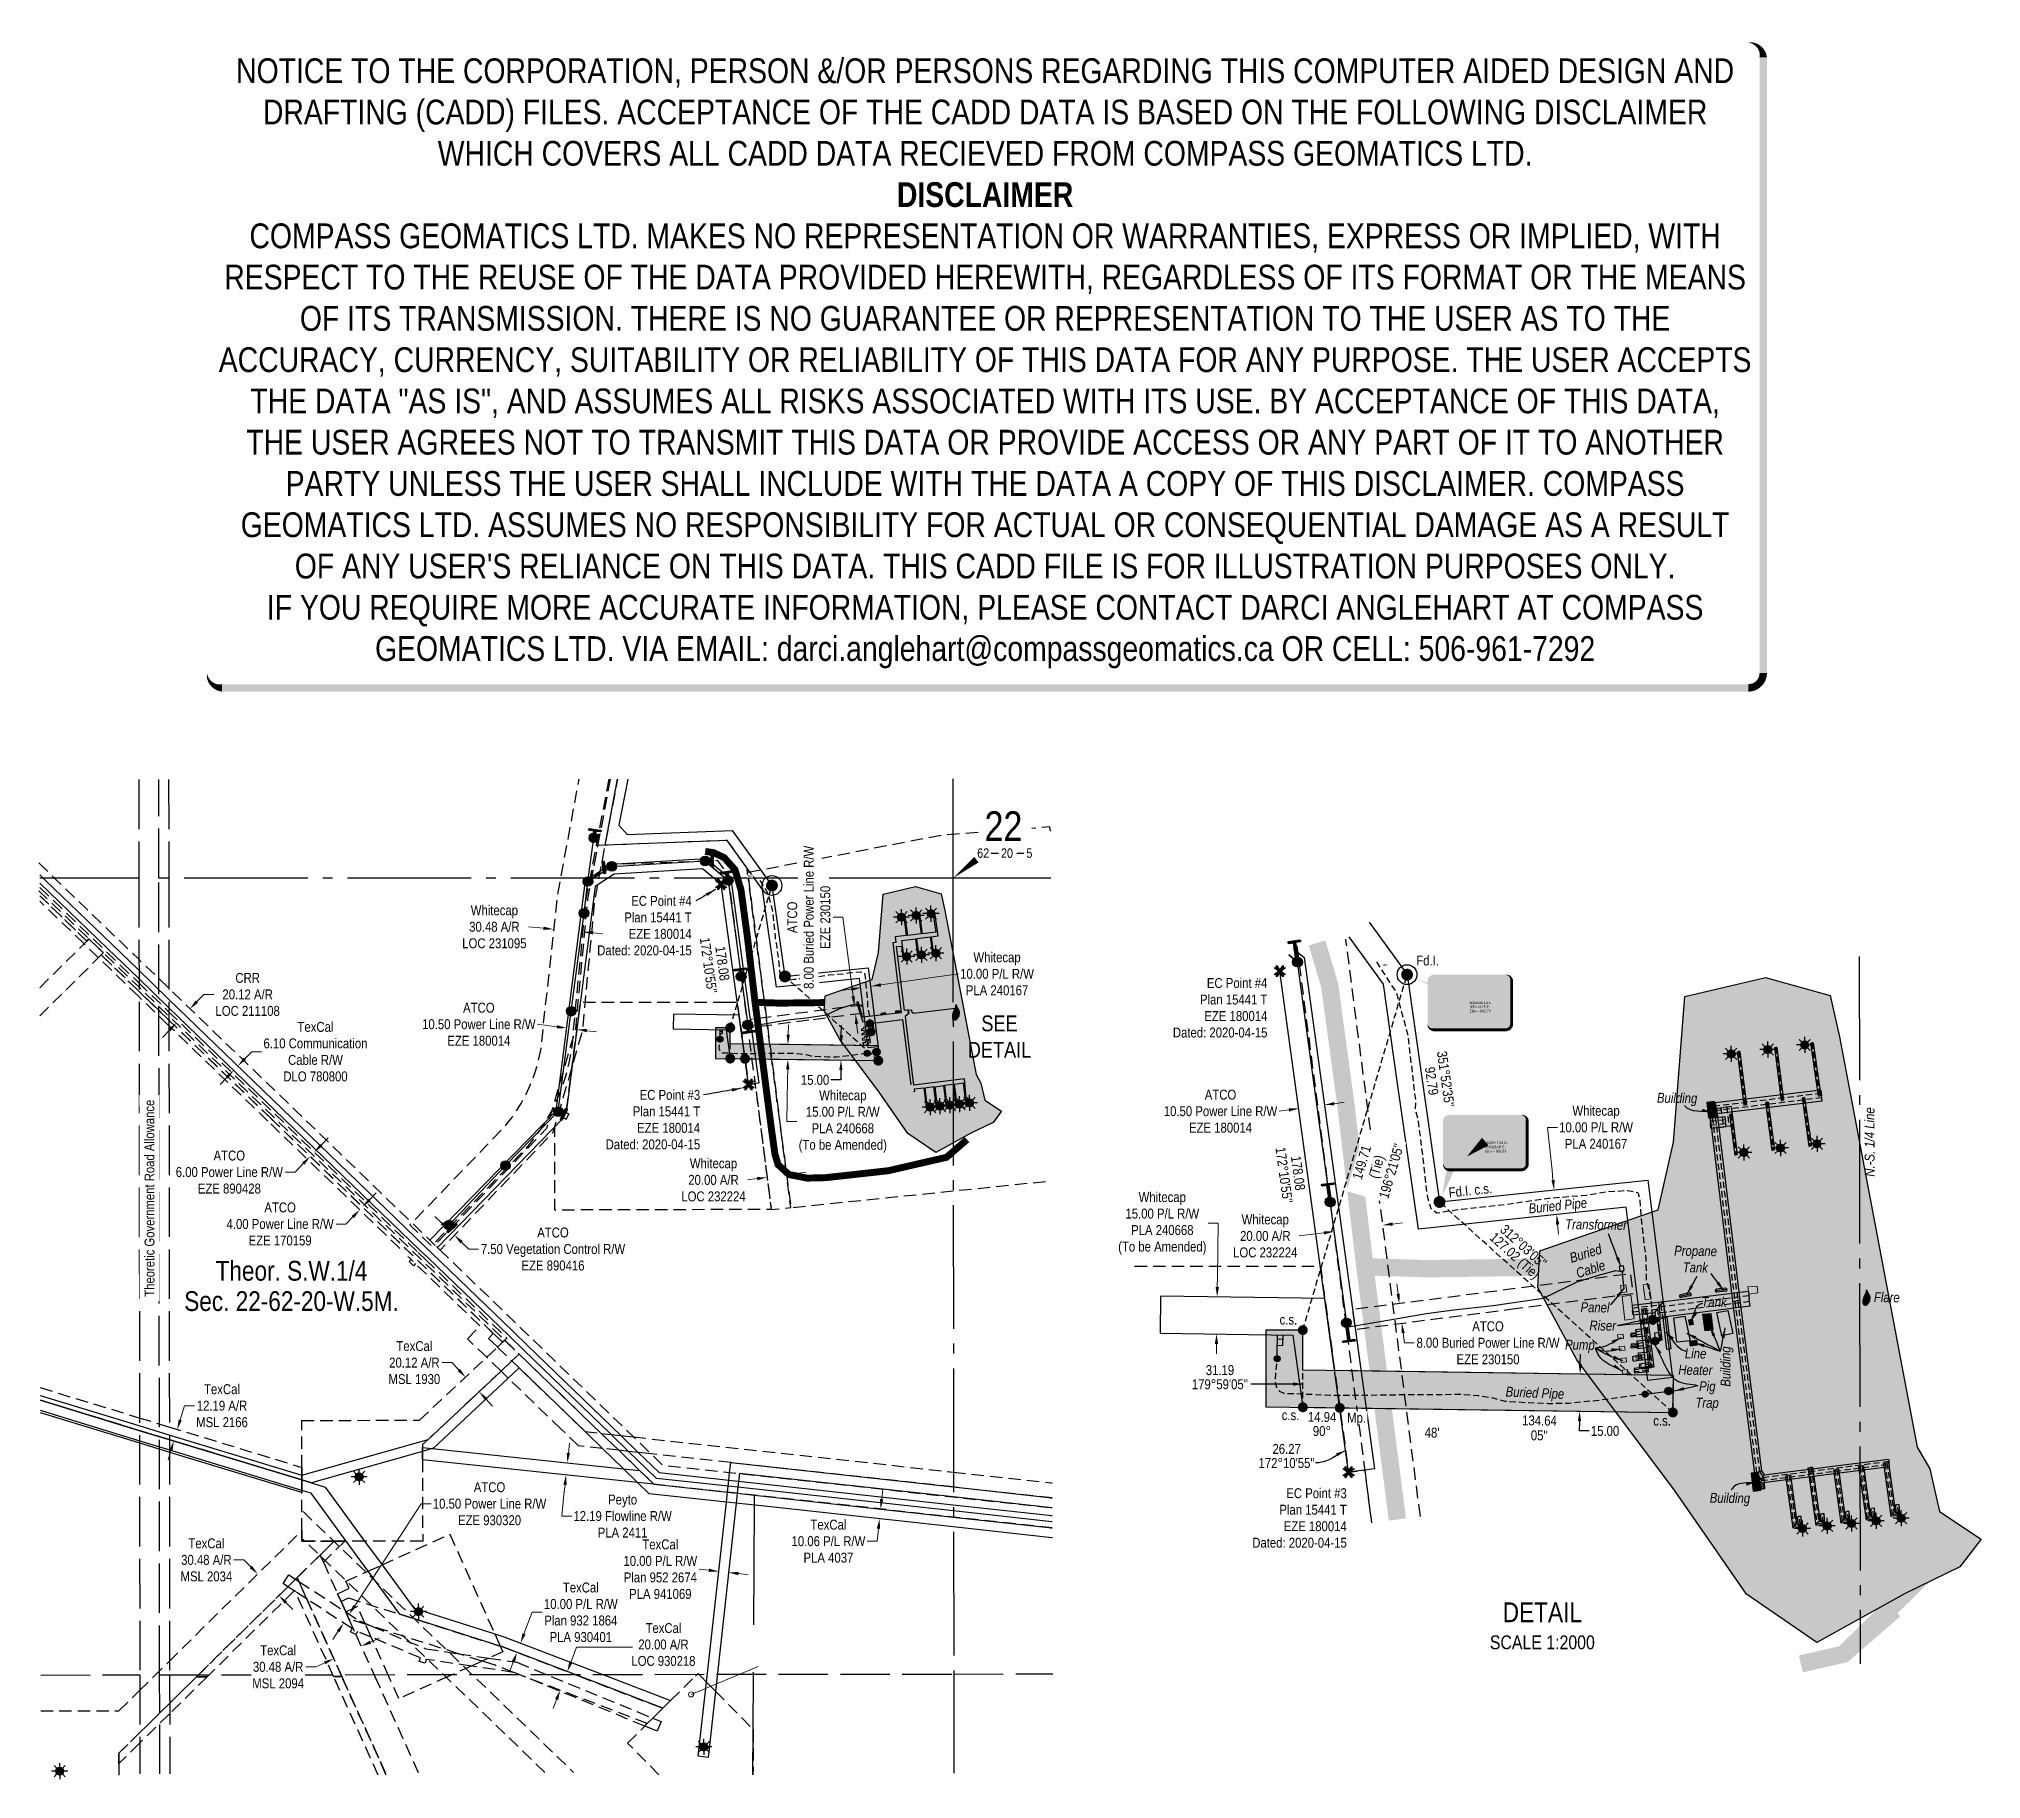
# Model space of a CAD drawing. Extents: x 504673 to 506635, y 6024637 to 6026394.
import ezdxf
from ezdxf.enums import TextEntityAlignment as Align

# ---------------------------------------------------------------- set-up
doc = ezdxf.new("R2018")
doc.units = 0
doc.header["$LTSCALE"] = 5
doc.header["$PDSIZE"] = 0.5
for name, pattern in [('DASHED4', [1.875, 1.25, -0.625]), ('foc-ACCESSROAD', [3.75, 2.5, -1.25]), ('foc-FLOWLINE', [3.75, 2.5, -1.25]), ('foc-QUARTERLINE', [33, 25, -3, 2, -3]), ('foc-TIELINE', [1.875, 1.25, -0.625]), ('foc-TRAV', [1.875, 1.25, -0.625]), ('foc-UNSURVEYED', [12.5, 10, -2.5]), ('POWERLINE5', [7.8, 2.4, -0.6, 0.6, -0.6, 0.6, -0.6, 2.4]), ('UG_PIPE', [1.875, 1.25, -0.625])]:
    doc.linetypes.add(name, pattern=pattern)
doc.layers.get('Defpoints').update_dxf_attribs({"color": 9})
for name, color, linetype in [('10', 1, 'Continuous'), ('35', 37, 'Continuous'), ('9', 3, 'Continuous'), ('AS-CABLE', 224, 'foc-CABLE'), ('AS-PIPE-UG', 44, 'UG_PIPE'), ('AS-PIPE-UG-T', 44, 'Continuous'), ('AS-POWER', 104, 'foc-POWER'), ('AS-POWER-EXISTING', 72, 'POWERLINE5'), ('AS-POWER-EXISTING-ANC', 72, 'Continuous'), ('AS-ROADS', 254, 'Continuous'), ('AS-SYMBOL', 7, 'Continuous'), ('C-AR', 13, 'foc-ACCESSROAD'), ('C-RW', 13, 'Continuous'), ('C-SYMBOL', 7, 'Continuous'), ('C-WS', 13, 'foc-ACCESSROAD'), ('C-WS-S', 8, 'Continuous'), ('DETAIL-T', 7, 'Continuous'), ('F-AR', 190, 'foc-ACCESSROAD'), ('F-EZE', 190, 'foc-FLOWLINE'), ('F-RW', 190, 'Continuous'), ('F-WS', 190, 'foc-ACCESSROAD'), ('F-WS-S', 8, 'Continuous'), ('L-BD', 7, 'Continuous'), ('L-MON', 1, 'Continuous'), ('L-ROAD-T', 7, 'Continuous'), ('L-SECLBL', 7, 'Continuous'), ('L-SECQ', 8, 'foc-QUARTERLINE'), ('L-TIE', 7, 'foc-TIELINE'), ('L-USEC', 7, 'foc-UNSURVEYED'), ('P-PROPOSED', 10, 'Continuous'), ('P-PROPOSED-H', 21, 'Continuous'), ('P-TRAV', 4, 'foc-TRAV'), ('P-TXT', 4, 'Continuous')]:
    doc.layers.add(name, color=color, linetype=linetype)
for name, color, linetype, lineweight in [('AS-GENERAL', 48, 'Continuous', 18), ('C-AR-T', 13, 'Continuous', 9), ('C-RW-T', 13, 'Continuous', 9), ('F-AR-T', 190, 'Continuous', 9), ('F-EZE-T', 190, 'Continuous', 9), ('F-RW-T', 190, 'Continuous', 9), ('F-WS-T', 190, 'Continuous', 9), ('T-TEXT', 48, 'Continuous', 18)]:
    doc.layers.add(name, color=color, linetype=linetype, lineweight=lineweight)
for name, color, linetype, true_color in [('AS-PIPE-AG', 7, 'Continuous', 0x7d00fa), ('AS-PIPE-RACK', 7, 'Continuous', 0xc48aff), ('AS-STRUCTURE-H', 7, 'Continuous', 0xa8a8a8), ('AS-STRUCTURE-T', 7, 'Continuous', 0x454545)]:
    doc.layers.add(name, color=color, linetype=linetype, true_color=true_color)
doc.layers.add('AS-STRUCTURE', color=7, linetype='Continuous', lineweight=30, true_color=0x595959)
doc.layers.add('DISCLAIMER', color=7, linetype='Continuous', plot=False)
doc.styles.add('175L', font='ARIALN.TTF', dxfattribs={"height": 20})
doc.styles.add('80', font='ARIALN.TTF', dxfattribs={"height": 10})
doc.styles.add('80CG', font='ARIALN.TTF', dxfattribs={"height": 10})
doc.styles.add('80L', font='ARIALN.TTF', dxfattribs={"height": 10})
doc.styles.add('foc-LtypeFont', font='ARIALN.TTF', dxfattribs={"height": 7.35})
doc.styles.add('SIMPLEX', font='ARIALN.TTF')
doc.styles.get("Standard").update_dxf_attribs({"font": 'ARIALN.TTF'})
doc.linetypes.add('foc-CABLE', pattern='A,2,-1,["C",foc-LtypeFont,S=0.2,R=0,X=-0.625,Y=-0.75],-1.24,8', length=12.24)
doc.linetypes.add('foc-POWER', pattern='A,6,-1,["P",foc-LtypeFont,S=0.2,R=0,X=-0.625,Y=-0.75],-1.24,4', length=12.24)
doc.dimstyles.new('Compass 5 000', dxfattribs={"dimscale": 5, "dimtxt": 9, "dimasz": 2, "dimexe": 0.2, "dimexo": 0.0625, "dimgap": 0.5, "dimtad": 0, "dimtih": 1, "dimtoh": 1, "dimzin": 0, "dimdsep": 46, "dimtxsty": '80CG', "dimcen": 0.1, "dimse1": 1, "dimse2": 1, "dimclrd": 256, "dimclrt": 256, "dimaunit": 1, "dimadec": 4, "dimazin": 0, "dimtfac": 0.06, "dimtofl": 0, "dimtmove": 0, "dimatfit": 1, "dimfxl": 0.2, "dimtolj": 1, "dimtzin": 0, "dimlwd": -1, "dimarcsym": 0})

msp = doc.modelspace()

# ---------------------------------------------------------------- texts
at = {"layer": 'AS-CABLE', "insert": (506233.56, 6025172.436), "char_height": 9.99465, "width": 33.75177, "attachment_point": 2, "rotation": 17.506316, "style": '80L'}
msp.add_mtext('{\\fArial Narrow|b0|i1|c0|p34;Buried Cable}', dxfattribs=at)
at = {"layer": 'AS-PIPE-UG-T', "char_height": 9.99465, "attachment_point": 2, "style": '80L'}
for insert, width, rotation in [((506206.398, 6025220.853), 84.69993, 5.988956), ((506184.084, 6025031.886), 59.00428, 357.560285)]:
    msp.add_mtext('{\\fArial Narrow|b0|i1|c0|p34;Buried Pipe}', dxfattribs=dict(at, insert=insert, width=width, rotation=rotation))
at = {"layer": 'AS-STRUCTURE-T', "char_height": 9.99465, "width": 28.79441, "attachment_point": 2, "style": '80L'}
for s, insert, rotation in [('{\\fArial Narrow|b0|i1|c0|p34;Building}', (506327.548, 6025329.537), 359.1988), ('{\\fArial Narrow|b0|i1|c0|p34; Tank}', (506363.329, 6025123.559), 359.1988), ('{\\fArial Narrow|b0|i1|c0|p34;Line Heater}', (506346.222, 6025071.557), 359.1988), ('{\\fArial Narrow|b0|i1|c0|p34;Building}', (506371.385, 6025053.394), 90), ('{\\fArial Narrow|b0|i1|c0|p34;Building}', (506380.861, 6024925.6), 359.1988)]:
    msp.add_mtext(s, dxfattribs=dict(at, insert=insert, rotation=rotation))
at = {"layer": 'DETAIL-T', "color": 3, "attachment_point": 5, "style": '80CG'}
for s, insert, char_height, width in [('\\pxqc;SEE\\PDETAIL', (505643.045, 6025386.573), 15.9914, 63.60206), ('\\pxqc;DETAIL\\P{\\H0.7x;SCALE 1:2000}', (506191.345, 6024791.431), 19.98929, 105.44912)]:
    msp.add_mtext(s, dxfattribs=dict(at, insert=insert, char_height=char_height, width=width))
at = {"layer": 'F-AR-T', "insert": (505303.667, 6024772.651), "char_height": 9.9518, "attachment_point": 5, "rotation": 0.001782, "style": '80CG'}
msp.add_mtext('\\A1;TexCal\\P20.00 A/R\\PLOC 930218', dxfattribs=at)
at = {"layer": 'L-BD', "style": '80L'}
for s, height, rotation, p in [("172°10'55''", 9.99465, 277.817447, (505349.154, 6025458.498)), ('178.08', 9.9946, 277.817447, (505363.264, 6025460.436)), ('92.79', 9.9946, 278.1238, (506079.655, 6025341.731)), ("351°52'35''", 9.99465, 278.1238, (506093.755, 6025343.744)), ("172°10'55''", 9.99465, 277.817447, (505930.552, 6025246.733)), ('178.08', 9.9946, 277.817447, (505944.662, 6025248.67)), ('127.02 (Tie)', 9.99465, 317.9484, (506162.816, 6025164.43)), ("312°03'05''", 9.99465, 317.9484, (506172.356, 6025175.006)), ('14.94', 9.9946, 359.102556, (505968.921, 6025002.458)), ('134.64', 9.9946, 359.209213, (506188.493, 6024998.886)), ('90°', 9.9946, 359.102556, (505968.698, 6024988.217)), ("48'", 9.9946, 359.102556, (506079.992, 6024986.66)), ("05''", 9.9946, 359.209213, (506188.286, 6024983.895))]:
    msp.add_text(s, height=height, rotation=rotation, dxfattribs=at).set_placement(p, align=Align.MIDDLE)
at = {"layer": 'L-BD', "insert": (505904.956, 6024975.206), "char_height": 9.99465, "width": 56.27723, "attachment_point": 1, "line_spacing_factor": 0.855, "style": '80L'}
msp.add_mtext("\\pxqc;26.27\\P172°10'55''", dxfattribs=at)
at = {"layer": 'L-MON', "attachment_point": 1, "style": '80L'}
for s, insert, char_height, width in [('\\pxqr;EC Point #4\\PPlan 15441 T\\PEZE 180014\\PDated: 2020-04-15', (505237.113, 6025528.595), 9.99465, 95.10364), ('\\pxqr;Fd.I.', (506064.923, 6025468.402), 9.99465, 22.03227), ('\\pxqr;EC Point #4\\PPlan 15441 T\\PEZE 180014\\PDated: 2020-04-15', (505818.524, 6025445.645), 9.99465, 95.10364), ('\\pxqr;EC Point #3\\PPlan 15441 T\\PEZE 180014\\PDated: 2020-04-15', (505245.633, 6025332.706), 9.99465, 95.10364), ('\\pxqr;c.s.', (505926.85, 6025105.771), 9.9946, 16.9395), ('\\pxqr;c.s.', (505928.978, 6025009.297), 9.9946, 16.9395), ('\\pxqr;c.s.', (506304.251, 6025003.67), 9.9946, 16.9395), ('\\pxqr;EC Point #3\\PPlan 15441 T\\PEZE 180014\\PDated: 2020-04-15', (505898.721, 6024930.463), 9.99465, 95.10364)]:
    msp.add_mtext(s, dxfattribs=dict(at, insert=insert, char_height=char_height, width=width))
at = {"layer": 'L-MON', "insert": (506097.096, 6025234.064), "char_height": 9.99465, "width": 43.03739, "attachment_point": 1, "rotation": 5.984436, "style": '80L'}
msp.add_mtext('\\pxqr;Fd.I. c.s.', dxfattribs=at)
at = {"layer": 'L-SECQ', "insert": (506516.834, 6025280.113), "char_height": 9.99465, "width": 69.82386, "attachment_point": 2, "rotation": 90.071644, "style": '80L'}
msp.add_mtext('{\\fArial Narrow|b0|i1|c0|p34;N.-S. 1/4 Line}', dxfattribs=at)
at = {"layer": 'T-TEXT', "char_height": 9.99465, "width": 28.79441, "attachment_point": 2, "rotation": 359.1988, "style": '80L'}
for s, insert in [('{\\fArial Narrow|b0|i1|c0|p34;Transformer}', (506245.701, 6025201.678)), ('{\\fArial Narrow|b0|i1|c0|p34;Propane Tank}', (506346.179, 6025175.074)), ('{\\fArial Narrow|b0|i1|c0|p34;Flare}', (506539.341, 6025128.304)), ('{\\fArial Narrow|b0|i1|c0|p34;Panel}', (506244.616, 6025118.163)), ('{\\fArial Narrow|b0|i1|c0|p34;Riser}', (506252.409, 6025099.723)), ('{\\fArial Narrow|b0|i1|c0|p34;Pump}', (506229.339, 6025080.341)), ('{\\fArial Narrow|b0|i1|c0|p34;Pig Trap}', (506358.05, 6025038.438))]:
    msp.add_mtext(s, dxfattribs=dict(at, insert=insert))

# ---------------------------------------------------------------- blocks, each defined once
blk = doc.blocks.new('POWERPOLE')
h = blk.add_hatch(color=255)
edge = h.paths.add_edge_path()
edge.add_arc((0, 0), 0.96, 0, 360)
at = {"linetype": 'Continuous'}
for p, q in [((0.68, -0.68), (-0.68, 0.68)), ((-0.68, -0.68), (0.68, 0.68))]:
    blk.add_line(p, q, dxfattribs=at)
blk.add_circle((0, 0), 0.96, dxfattribs=at)
blk = doc.blocks.new('FLARE')
h = blk.add_hatch(color=255)
h.dxf.hatch_style = 1
h.paths.add_polyline_path([(0.16, 2.41, 0.114147), (0.13, 2.43), (0.11, 2.44, 0.261551), (0.01, 2.42), (0, 2.41, 0.131268), (-0.03, 2.37), (-0.04, 2.35, 0.041497), (-0.05, 2.33), (-0.05, 2.29, 0.015174), (-0.05, 2.29), (-0.06, 2.24, 0.004376), (-0.06, 2.24), (-0.07, 2.18), (-0.08, 2.11), (-0.09, 2.05), (-0.1, 1.98), (-0.12, 1.91), (-0.14, 1.83), (-0.17, 1.76), (-0.19, 1.68), (-0.22, 1.61), (-0.26, 1.53), (-0.29, 1.46), (-0.32, 1.39), (-0.36, 1.32), (-0.39, 1.25, 0.000505), (-0.39, 1.25), (-0.43, 1.18, 0.002398), (-0.43, 1.18), (-0.46, 1.1, 0.004177), (-0.46, 1.1), (-0.5, 1.03, 0.005735), (-0.5, 1.03), (-0.53, 0.95, 0.006994), (-0.53, 0.95), (-0.56, 0.87, 0.00791), (-0.57, 0.87), (-0.6, 0.78, 0.008323), (-0.6, 0.78), (-0.63, 0.69, 0.008095), (-0.63, 0.68), (-0.66, 0.59, 0.008067), (-0.66, 0.59), (-0.68, 0.49, 0.008387), (-0.68, 0.49), (-0.7, 0.39, 0.009056), (-0.71, 0.38), (-0.72, 0.28, 0.010123), (-0.72, 0.28), (-0.74, 0.18, 0.011689), (-0.74, 0.18), (-0.75, 0.08, 0.013925), (-0.75, 0.08), (-0.75, -0.02, 0.016488), (-0.75, -0.02), (-0.75, -0.11, 0.017255), (-0.75, -0.12), (-0.74, -0.2, 0.01735), (-0.74, -0.2), (-0.73, -0.28, 0.017311), (-0.73, -0.29), (-0.71, -0.36, 0.01715), (-0.71, -0.36), (-0.69, -0.43, 0.016886), (-0.69, -0.44), (-0.66, -0.5, 0.016546), (-0.66, -0.5), (-0.63, -0.56, 0.016164), (-0.63, -0.56), (-0.6, -0.61, 0.016329), (-0.6, -0.62), (-0.57, -0.66, 0.018828), (-0.57, -0.67), (-0.54, -0.71, 0.022087), (-0.53, -0.71), (-0.5, -0.75, 0.025345), (-0.49, -0.76), (-0.46, -0.78, 0.028234), (-0.45, -0.79), (-0.42, -0.82, 0.030298), (-0.41, -0.82), (-0.37, -0.84, 0.031129), (-0.36, -0.85), (-0.32, -0.86, 0.030544), (-0.31, -0.87), (-0.27, -0.88, 0.028465), (-0.26, -0.88), (-0.22, -0.89, 0.025311), (-0.21, -0.89), (-0.16, -0.89, 0.02283), (-0.15, -0.89), (-0.11, -0.89, 0.021226), (-0.1, -0.89), (-0.05, -0.88, 0.020401), (-0.04, -0.88), (0, -0.87, 0.020299), (0.01, -0.87), (0.05, -0.85, 0.020911), (0.06, -0.85), (0.11, -0.83, 0.022277), (0.11, -0.83), (0.15, -0.81, 0.023712), (0.16, -0.8), (0.2, -0.78, 0.022408), (0.21, -0.78), (0.24, -0.75, 0.01993), (0.25, -0.74), (0.28, -0.72, 0.017146), (0.28, -0.71), (0.31, -0.68, 0.014211), (0.32, -0.68), (0.35, -0.64, 0.011221), (0.35, -0.64), (0.37, -0.61, 0.008212), (0.38, -0.61), (0.4, -0.57, 0.005172), (0.4, -0.57), (0.42, -0.54, 0.002523), (0.43, -0.54), (0.45, -0.5, 0.001671), (0.45, -0.5), (0.47, -0.47, 0.001229), (0.47, -0.47), (0.49, -0.44, 0.00075), (0.49, -0.44), (0.51, -0.41, 0.00026), (0.51, -0.41), (0.54, -0.37), (0.56, -0.34), (0.58, -0.3), (0.61, -0.27), (0.63, -0.23, 0.001311), (0.63, -0.23), (0.66, -0.19, 0.003726), (0.66, -0.19), (0.69, -0.15, 0.006065), (0.69, -0.14), (0.72, -0.1, 0.008452), (0.72, -0.1), (0.74, -0.05, 0.010991), (0.75, -0.05), (0.77, 0, 0.013767), (0.77, 0), (0.79, 0.05, 0.016839), (0.8, 0.05), (0.81, 0.1, 0.019104), (0.82, 0.11), (0.83, 0.15, 0.016987), (0.83, 0.16), (0.84, 0.21, 0.013636), (0.84, 0.21), (0.85, 0.26, 0.010244), (0.85, 0.27), (0.86, 0.31, 0.006846), (0.86, 0.32), (0.86, 0.37, 0.003419), (0.86, 0.37), (0.86, 0.41), (0.87, 0.46), (0.87, 0.5), (0.88, 0.54), (0.88, 0.59), (0.89, 0.63, 0.001278), (0.89, 0.63), (0.89, 0.67, 0.004735), (0.89, 0.67), (0.9, 0.71, 0.008354), (0.9, 0.72), (0.9, 0.76, 0.012059), (0.9, 0.76), (0.9, 0.8, 0.015712), (0.9, 0.81), (0.9, 0.85, 0.018457), (0.9, 0.85), (0.9, 0.89, 0.018102), (0.9, 0.9), (0.89, 0.94, 0.016533), (0.89, 0.95), (0.88, 0.99, 0.014576), (0.88, 0.99), (0.87, 1.03, 0.012435), (0.86, 1.04), (0.85, 1.08, 0.010283), (0.85, 1.09), (0.83, 1.13, 0.00824), (0.83, 1.13), (0.81, 1.18, 0.00638), (0.81, 1.18), (0.78, 1.23, 0.004735), (0.78, 1.23), (0.76, 1.29, 0.003388), (0.75, 1.29), (0.73, 1.34, 0.002345), (0.73, 1.34), (0.7, 1.4, 0.001492), (0.7, 1.4), (0.67, 1.46, 0.000746), (0.67, 1.46), (0.63, 1.51), (0.6, 1.57), (0.57, 1.62), (0.55, 1.68), (0.52, 1.73), (0.49, 1.78), (0.47, 1.83), (0.45, 1.87), (0.42, 1.92), (0.4, 1.97), (0.38, 2.02), (0.35, 2.08, 0.000332), (0.35, 2.08), (0.33, 2.13, 0.001849), (0.33, 2.13), (0.3, 2.19, 0.0038), (0.3, 2.19), (0.27, 2.24, 0.006473), (0.27, 2.24), (0.25, 2.29, 0.010865), (0.24, 2.3), (0.22, 2.34, 0.019524), (0.22, 2.34), (0.19, 2.38, 0.041077), (0.18, 2.39)])
at = {"color": 13, "flags": 128}
for points in [[(0.11, -0.72), (0.07, -0.74), (0.03, -0.76), (-0.02, -0.77), (-0.07, -0.78), (-0.11, -0.79), (-0.16, -0.79), (-0.2, -0.79), (-0.25, -0.78), (-0.29, -0.77), (-0.32, -0.76), (-0.36, -0.74), (-0.4, -0.71), (-0.43, -0.68), (-0.46, -0.65), (-0.49, -0.61), (-0.52, -0.56), (-0.54, -0.51), (-0.57, -0.46), (-0.59, -0.4), (-0.61, -0.33), (-0.63, -0.26), (-0.64, -0.19), (-0.65, -0.11), (-0.65, -0.02), (-0.65, 0.07), (-0.64, 0.17), (-0.63, 0.27), (-0.61, 0.36), (-0.58, 0.46), (-0.56, 0.56), (-0.53, 0.66), (-0.5, 0.75), (-0.47, 0.83), (-0.44, 0.91), (-0.41, 0.99), (-0.37, 1.06), (-0.34, 1.13), (-0.3, 1.2), (-0.27, 1.27), (-0.23, 1.34), (-0.2, 1.42), (-0.16, 1.49), (-0.13, 1.57), (-0.1, 1.65), (-0.07, 1.73), (-0.04, 1.8), (-0.02, 1.88), (0, 1.96), (0.01, 2.03), (0.02, 2.1), (0.03, 2.17), (0.04, 2.22), (0.05, 2.27), (0.05, 2.31), (0.06, 2.34), (0.08, 2.35), (0.09, 2.34), (0.11, 2.32), (0.13, 2.29), (0.16, 2.25), (0.18, 2.2), (0.21, 2.14), (0.24, 2.09), (0.26, 2.03), (0.29, 1.98), (0.31, 1.93), (0.33, 1.88), (0.36, 1.83), (0.38, 1.78), (0.41, 1.73), (0.43, 1.68), (0.46, 1.63), (0.49, 1.58), (0.52, 1.52), (0.55, 1.47), (0.58, 1.41), (0.61, 1.35), (0.64, 1.3), (0.67, 1.24), (0.69, 1.19), (0.72, 1.14), (0.74, 1.09), (0.75, 1.05), (0.77, 1), (0.78, 0.96), (0.79, 0.92), (0.8, 0.88), (0.8, 0.84), (0.8, 0.8), (0.8, 0.76), (0.8, 0.72), (0.79, 0.68), (0.79, 0.64), (0.78, 0.6), (0.78, 0.56), (0.77, 0.51), (0.77, 0.47), (0.76, 0.42), (0.76, 0.37), (0.76, 0.33), (0.75, 0.28), (0.74, 0.23), (0.73, 0.18), (0.72, 0.13), (0.7, 0.09), (0.68, 0.04), (0.66, 0), (0.63, -0.05), (0.61, -0.09), (0.58, -0.13), (0.55, -0.17), (0.53, -0.21), (0.5, -0.25), (0.48, -0.28), (0.45, -0.32), (0.43, -0.35), (0.41, -0.38), (0.39, -0.42), (0.37, -0.45), (0.34, -0.48), (0.32, -0.51), (0.3, -0.55), (0.27, -0.58), (0.24, -0.61), (0.21, -0.64), (0.18, -0.67), (0.15, -0.7)], [(0.02, -0.75), (-0.01, -0.76), (-0.03, -0.77), (-0.05, -0.78), (-0.08, -0.78), (-0.11, -0.79), (-0.13, -0.79), (-0.16, -0.79), (-0.18, -0.78), (-0.2, -0.78), (-0.23, -0.77), (-0.25, -0.76), (-0.26, -0.74), (-0.28, -0.73), (-0.3, -0.71), (-0.32, -0.69), (-0.33, -0.66), (-0.35, -0.63), (-0.36, -0.6), (-0.37, -0.57), (-0.39, -0.53), (-0.4, -0.49), (-0.4, -0.45), (-0.41, -0.41), (-0.41, -0.36), (-0.41, -0.31), (-0.4, -0.25), (-0.39, -0.2), (-0.38, -0.14), (-0.37, -0.09), (-0.36, -0.03), (-0.34, 0.02), (-0.32, 0.07), (-0.31, 0.12), (-0.29, 0.16), (-0.27, 0.21), (-0.25, 0.25), (-0.23, 0.29), (-0.21, 0.33), (-0.19, 0.37), (-0.17, 0.41), (-0.15, 0.45), (-0.14, 0.49), (-0.12, 0.53), (-0.1, 0.58), (-0.08, 0.62), (-0.07, 0.66), (-0.06, 0.71), (-0.05, 0.75), (-0.04, 0.79), (-0.03, 0.83), (-0.03, 0.87), (-0.02, 0.9), (-0.02, 0.93), (-0.01, 0.95), (-0.01, 0.96), (0, 0.97), (0.01, 0.96), (0.02, 0.95), (0.03, 0.94), (0.04, 0.91), (0.06, 0.88), (0.07, 0.86), (0.09, 0.82), (0.1, 0.79), (0.12, 0.76), (0.13, 0.74), (0.14, 0.71), (0.16, 0.68), (0.17, 0.65), (0.18, 0.63), (0.2, 0.6), (0.21, 0.57), (0.23, 0.54), (0.25, 0.51), (0.26, 0.47), (0.28, 0.44), (0.3, 0.41), (0.31, 0.38), (0.33, 0.35), (0.34, 0.32), (0.36, 0.29), (0.37, 0.27), (0.38, 0.24), (0.39, 0.22), (0.39, 0.19), (0.4, 0.17), (0.4, 0.15), (0.41, 0.13), (0.41, 0.1), (0.41, 0.08), (0.4, 0.06), (0.4, 0.04), (0.4, 0.01), (0.39, -0.01), (0.39, -0.03), (0.39, -0.06), (0.39, -0.08), (0.38, -0.11), (0.38, -0.14), (0.38, -0.16), (0.38, -0.19), (0.37, -0.22), (0.37, -0.24), (0.36, -0.27), (0.35, -0.3), (0.34, -0.32), (0.32, -0.35), (0.31, -0.37), (0.3, -0.4), (0.28, -0.42), (0.27, -0.44), (0.25, -0.46), (0.24, -0.48), (0.22, -0.5), (0.21, -0.52), (0.2, -0.54), (0.19, -0.56), (0.17, -0.58), (0.16, -0.6), (0.15, -0.61), (0.14, -0.63), (0.12, -0.65), (0.11, -0.67), (0.09, -0.69), (0.08, -0.7), (0.06, -0.72), (0.04, -0.74)]]:
    blk.add_lwpolyline(points, close=True, dxfattribs=at)
blk = doc.blocks.new('*D452')
at = {"layer": 'C-AR-T', "transparency": 16777216}
for p, q in [((505182.6, 6025495.9), (505167.2, 6025497.4)), ((505232.7, 6025491.2), (505242.6, 6025490.3))]:
    blk.add_line(p, q, dxfattribs=at)
for points in [[(505182.7, 6025497.6), (505182.4, 6025494.3), (505192.5, 6025495)], [(505232.8, 6025492.9), (505232.5, 6025489.6), (505222.7, 6025492.2)]]:
    blk.add_solid(points, dxfattribs=at)
at = {"layer": 'Defpoints', "color": 0, "transparency": 16777216}
for p in [(505222.7, 6025492.2), (505189.4, 6025461.2), (505219.6, 6025458.4)]:
    blk.add_point(p, dxfattribs=at)
at = {"layer": 'C-AR-T', "transparency": 16777216, "insert": (505132.9, 6025497.4), "char_height": 10, "attachment_point": 5, "style": '80CG'}
blk.add_mtext('\\A1;Whitecap\\P30.48 A/R\\PLOC 231095', dxfattribs=at)
blk = doc.blocks.new('*D453')
at = {"layer": 'C-AR-T', "transparency": 16777216}
for p, q in [((505398.4, 6025243.1), (505388.5, 6025241.8)), ((505438, 6025248.2), (505447.9, 6025249.5))]:
    blk.add_line(p, q, dxfattribs=at)
for points in [[(505398.2, 6025244.7), (505398.6, 6025241.4), (505408.3, 6025244.4)], [(505437.8, 6025249.8), (505438.2, 6025246.5), (505428, 6025246.9)]]:
    blk.add_solid(points, dxfattribs=at)
at = {"layer": 'Defpoints', "color": 0, "transparency": 16777216}
for p in [(505428, 6025246.9), (505429.2, 6025238.3), (505409.4, 6025235.8)]:
    blk.add_point(p, dxfattribs=at)
at = {"layer": 'C-AR-T', "transparency": 16777216, "insert": (505354.2, 6025241.8), "char_height": 10, "attachment_point": 5, "style": '80CG'}
blk.add_mtext('\\A1;Whitecap\\P20.00 A/R\\PLOC 232224', dxfattribs=at)
blk = doc.blocks.new('*D454')
at = {"layer": 'C-RW-T', "transparency": 16777216}
for p, q in [((505493.4, 6025434.5), (505483.5, 6025433.1)), ((505523.1, 6025438.7), (505601.5, 6025449.9))]:
    blk.add_line(p, q, dxfattribs=at)
for points in [[(505493.2, 6025436.1), (505493.7, 6025432.8), (505503.3, 6025435.9)], [(505522.9, 6025440.4), (505523.4, 6025437.1), (505513.2, 6025437.3)]]:
    blk.add_solid(points, dxfattribs=at)
at = {"layer": 'Defpoints', "color": 0, "transparency": 16777216}
for p in [(505503, 6025438.2), (505512.9, 6025439.6), (505513.2, 6025437.3)]:
    blk.add_point(p, dxfattribs=at)
at = {"layer": 'C-RW-T', "transparency": 16777216, "insert": (505640.6, 6025449.9), "char_height": 10, "attachment_point": 5, "style": '80CG'}
blk.add_mtext('\\A1;Whitecap\\P10.00 P/L R/W\\PPLA 240167', dxfattribs=at)
blk = doc.blocks.new('*D455')
at = {"layer": 'Defpoints', "color": 0, "transparency": 16777216}
for p in [(504811.6, 6025400.2), (504859.8, 6025381.6), (504845.9, 6025367.1)]:
    blk.add_point(p, dxfattribs=at)
at = {"layer": 'F-AR-T', "transparency": 16777216}
for p, q in [((504832.4, 6025421.9), (504839.4, 6025429.1)), ((504839.4, 6025429.1), (504849.4, 6025429.1)), ((504804.6, 6025393), (504797.7, 6025385.8))]:
    blk.add_line(p, q, dxfattribs=at)
for points in [[(504831.2, 6025423), (504833.7, 6025420.7), (504825.5, 6025414.7)], [(504803.4, 6025394.2), (504805.8, 6025391.8), (504811.6, 6025400.2)]]:
    blk.add_solid(points, dxfattribs=at)
at = {"layer": 'F-AR-T', "transparency": 16777216, "insert": (504883.7, 6025429.1), "char_height": 10, "attachment_point": 5, "style": '80CG'}
blk.add_mtext('\\A1;CRR\\P20.12 A/R\\PLOC 211108', dxfattribs=at)
blk = doc.blocks.new('*D456')
at = {"layer": 'Defpoints', "color": 0, "transparency": 16777216}
for p in [(505086.2, 6025026.3), (505117.5, 6025028), (505100, 6025011.6)]:
    blk.add_point(p, dxfattribs=at)
at = {"layer": 'F-AR-T', "transparency": 16777216}
for p, q in [((505090, 6025057.3), (505080, 6025057.3)), ((505096.9, 6025050), (505090, 6025057.3)), ((505124.3, 6025020.7), (505131.1, 6025013.4))]:
    blk.add_line(p, q, dxfattribs=at)
for points in [[(505098.1, 6025051.1), (505095.7, 6025048.8), (505103.7, 6025042.7)], [(505125.5, 6025021.8), (505123.1, 6025019.5), (505117.5, 6025028)]]:
    blk.add_solid(points, dxfattribs=at)
at = {"layer": 'F-AR-T', "transparency": 16777216, "insert": (505052.1, 6025057.3), "char_height": 10, "attachment_point": 5, "style": '80CG'}
blk.add_mtext('\\A1;TexCal\\P20.12 A/R\\PMSL 1930', dxfattribs=at)
blk = doc.blocks.new('*D457')
at = {"layer": 'Defpoints', "color": 0, "transparency": 16777216}
for p in [(504809.1, 6024978.2), (504854.3, 6024964.4), (504857.9, 6024976.1)]:
    blk.add_point(p, dxfattribs=at)
at = {"layer": 'F-AR-T', "transparency": 16777216}
for p, q in [((504815.6, 6024999.5), (504819.9, 6025013.8)), ((504819.9, 6025013.8), (504829.9, 6025013.8)), ((504806.2, 6024968.7), (504803.3, 6024959.1))]:
    blk.add_line(p, q, dxfattribs=at)
for points in [[(504814, 6024999.9), (504817.2, 6024999), (504812.6, 6024989.9)], [(504804.6, 6024969.1), (504807.8, 6024968.2), (504809.1, 6024978.2)]]:
    blk.add_solid(points, dxfattribs=at)
at = {"layer": 'F-AR-T', "transparency": 16777216, "insert": (504857.8, 6025013.8), "char_height": 10, "attachment_point": 5, "style": '80CG'}
blk.add_mtext('\\A1;TexCal\\P12.19 A/R\\PMSL 2166', dxfattribs=at)
blk = doc.blocks.new('*D458')
at = {"layer": 'Defpoints', "color": 0, "transparency": 16777216}
for p in [(504919, 6025300.8), (504914.9, 6025296.4), (504946.9, 6025265.5)]:
    blk.add_point(p, dxfattribs=at)
at = {"layer": 'F-EZE-T', "transparency": 16777216}
for p, q in [((504958, 6025277), (504965, 6025284.2)), ((504939.9, 6025258.3), (504931.6, 6025249.7)), ((504931.6, 6025249.7), (504921.6, 6025249.7))]:
    blk.add_line(p, q, dxfattribs=at)
for points in [[(504956.8, 6025278.2), (504959.2, 6025275.9), (504951.1, 6025269.8)], [(504938.7, 6025259.5), (504941.1, 6025257.2), (504946.9, 6025265.5)]]:
    blk.add_solid(points, dxfattribs=at)
at = {"layer": 'F-EZE-T', "transparency": 16777216, "insert": (504865.2, 6025249.7), "char_height": 10, "attachment_point": 5, "style": '80CG'}
blk.add_mtext('\\A1;ATCO\\P6.00 Power Line R/W\\PEZE 890428', dxfattribs=at)
blk = doc.blocks.new('*D459')
at = {"layer": 'Defpoints', "color": 0, "transparency": 16777216}
for p in [(504976, 6024810.1), (504970.2, 6024801.2), (504986.4, 6024803.3)]:
    blk.add_point(p, dxfattribs=at)
at = {"layer": 'F-EZE-T', "transparency": 16777216}
for p, q in [((504991.8, 6024811.7), (505058.9, 6024914.8)), ((505058.9, 6024914.8), (505068.9, 6024914.8)), ((504975.2, 6024786), (504969.7, 6024777.6))]:
    blk.add_line(p, q, dxfattribs=at)
for points in [[(504990.4, 6024812.6), (504993.2, 6024810.8), (504986.4, 6024803.3)], [(504973.8, 6024786.9), (504976.6, 6024785.1), (504980.6, 6024794.4)]]:
    blk.add_solid(points, dxfattribs=at)
at = {"layer": 'F-EZE-T', "transparency": 16777216, "insert": (505128, 6024914.8), "char_height": 10, "attachment_point": 5, "style": '80CG'}
blk.add_mtext('\\A1;ATCO\\P10.50 Power Line R/W\\PEZE 930320', dxfattribs=at)
blk = doc.blocks.new('*D460')
at = {"layer": 'Defpoints', "color": 0, "transparency": 16777216}
for p in [(505216.3, 6025393.8), (505200.9, 6025356), (505211.2, 6025354.7)]:
    blk.add_point(p, dxfattribs=at)
at = {"layer": 'F-EZE-T', "transparency": 16777216}
for p, q in [((505196, 6025396.4), (505176.4, 6025399)), ((505226.2, 6025392.5), (505236.1, 6025391.3))]:
    blk.add_line(p, q, dxfattribs=at)
for points in [[(505196.2, 6025398.1), (505195.8, 6025394.8), (505205.9, 6025395.2)], [(505226.4, 6025394.2), (505226, 6025390.9), (505216.3, 6025393.8)]]:
    blk.add_solid(points, dxfattribs=at)
at = {"layer": 'F-EZE-T', "transparency": 16777216, "insert": (505117.2, 6025399), "char_height": 10, "attachment_point": 5, "style": '80CG'}
blk.add_mtext('\\A1;ATCO\\P10.50 Power Line R/W\\PEZE 180014', dxfattribs=at)
blk = doc.blocks.new('*D461')
at = {"layer": 'Defpoints', "color": 0, "transparency": 16777216}
for p in [(505414.7, 6025406.8), (505415.8, 6025398.9), (505497.5, 6025409.5)]:
    blk.add_point(p, dxfattribs=at)
at = {"layer": 'F-EZE-T', "transparency": 16777216}
for p, q in [((505485, 6025507), (505475, 6025507)), ((505495.2, 6025427.3), (505485, 6025507)), ((505498.8, 6025399.5), (505500.1, 6025389.6))]:
    blk.add_line(p, q, dxfattribs=at)
for points in [[(505496.9, 6025427.5), (505493.6, 6025427.1), (505496.5, 6025417.4)], [(505500.5, 6025399.7), (505497.2, 6025399.3), (505497.5, 6025409.5)]]:
    blk.add_solid(points, dxfattribs=at)
at = {"layer": 'F-EZE-T', "transparency": 16777216, "insert": (505450.5, 6025507), "char_height": 10, "attachment_point": 5, "rotation": 90, "style": '80CG'}
blk.add_mtext('\\A1;ATCO\\P8.00 Buried Power Line R/W\\PEZE 230150', dxfattribs=at)
blk = doc.blocks.new('*D462')
at = {"layer": 'Defpoints', "color": 0, "transparency": 16777216}
for p in [(506058.4, 6025118.4), (506049.4, 6025097.1), (506061, 6025098.6)]:
    blk.add_point(p, dxfattribs=at)
at = {"layer": 'F-EZE-T', "transparency": 16777216}
for p, q in [((506045.6, 6025126.9), (506044.3, 6025136.8)), ((506050.7, 6025087.2), (506052, 6025077.3)), ((506052, 6025077.3), (506062, 6025077.3))]:
    blk.add_line(p, q, dxfattribs=at)
for points in [[(506047.3, 6025127.1), (506044, 6025126.6), (506046.9, 6025116.9)], [(506052.4, 6025087.4), (506049.1, 6025087), (506049.4, 6025097.1)]]:
    blk.add_solid(points, dxfattribs=at)
at = {"layer": 'F-EZE-T', "transparency": 16777216, "insert": (506136.5, 6025077.3), "char_height": 10, "attachment_point": 5, "style": '80CG'}
blk.add_mtext('\\A1;ATCO\\P8.00 Buried Power Line R/W\\PEZE 230150', dxfattribs=at)
blk = doc.blocks.new('*D463')
at = {"layer": 'Defpoints', "color": 0, "transparency": 16777216}
for p in [(505191.3, 6024945.4), (505192.6, 6024957.6), (505206.6, 6024956.1)]:
    blk.add_point(p, dxfattribs=at)
at = {"layer": 'F-RW-T', "transparency": 16777216}
for p, q in [((505207.7, 6024966), (505208.7, 6024976)), ((505201, 6024902.4), (505203.2, 6024924.1)), ((505204.3, 6024934), (505203.2, 6024924.1)), ((505211, 6024902.4), (505201, 6024902.4))]:
    blk.add_line(p, q, dxfattribs=at)
for points in [[(505206, 6024966.2), (505209.3, 6024965.9), (505206.6, 6024956.1)], [(505202.6, 6024934.2), (505205.9, 6024933.8), (505205.3, 6024944)]]:
    blk.add_solid(points, dxfattribs=at)
at = {"layer": 'F-RW-T', "transparency": 16777216, "insert": (505262.4, 6024902.4), "char_height": 10, "attachment_point": 5, "style": '80CG'}
blk.add_mtext('\\A1;Peyto\\P12.19 Flowline R/W\\PPLA 2411', dxfattribs=at)
blk = doc.blocks.new('*D464')
at = {"layer": 'Defpoints', "color": 0, "transparency": 16777216}
for p in [(505357.9, 6024832), (505367.8, 6024830.9), (505369.4, 6024845.4)]:
    blk.add_point(p, dxfattribs=at)
at = {"layer": 'F-RW-T', "transparency": 16777216}
for p, q in [((505349.6, 6024847.6), (505339.6, 6024848.7)), ((505379.4, 6024844.3), (505389.3, 6024843.2))]:
    blk.add_line(p, q, dxfattribs=at)
for points in [[(505349.7, 6024849.3), (505349.4, 6024846), (505359.5, 6024846.5)], [(505379.6, 6024846), (505379.2, 6024842.7), (505369.4, 6024845.4)]]:
    blk.add_solid(points, dxfattribs=at)
at = {"layer": 'F-RW-T', "transparency": 16777216, "insert": (505300.5, 6024848.7), "char_height": 10, "attachment_point": 5, "style": '80CG'}
blk.add_mtext('\\A1;TexCal\\P10.00 P/L R/W\\PPlan 952 2674\\PPLA 941069', dxfattribs=at)
blk = doc.blocks.new('*D465')
at = {"layer": 'Defpoints', "color": 0, "transparency": 16777216}
for p in [(505155.7, 6024764.7), (505190.8, 6024751.3), (505194.3, 6024760.6)]:
    blk.add_point(p, dxfattribs=at)
at = {"layer": 'F-RW-T', "transparency": 16777216}
for p, q in [((505162.8, 6024783.4), (505171.2, 6024805.2)), ((505171.2, 6024805.2), (505181.2, 6024805.2)), ((505152.1, 6024755.4), (505148.5, 6024746))]:
    blk.add_line(p, q, dxfattribs=at)
for points in [[(505161.3, 6024784), (505164.4, 6024782.8), (505159.3, 6024774.1)], [(505150.5, 6024756), (505153.7, 6024754.8), (505155.7, 6024764.7)]]:
    blk.add_solid(points, dxfattribs=at)
at = {"layer": 'F-RW-T', "transparency": 16777216, "insert": (505220.2, 6024805.2), "char_height": 10, "attachment_point": 5, "style": '80CG'}
blk.add_mtext('\\A1;TexCal\\P10.00 P/L R/W\\PPlan 932 1864\\PPLA 930401', dxfattribs=at)
blk = doc.blocks.new('*D466')
at = {"layer": 'Defpoints', "color": 0, "transparency": 16777216}
for p in [(505481.2, 6024914.1), (505523, 6024909.5), (505480.1, 6024904.1)]:
    blk.add_point(p, dxfattribs=at)
at = {"layer": 'F-RW-T', "transparency": 16777216}
for p, q in [((505524.1, 6024919.4), (505525.2, 6024929.4)), ((505520.8, 6024889.6), (505519.4, 6024877)), ((505519.4, 6024877), (505509.4, 6024877))]:
    blk.add_line(p, q, dxfattribs=at)
for points in [[(505522.4, 6024919.6), (505525.7, 6024919.2), (505523, 6024909.5)], [(505519.1, 6024889.8), (505522.5, 6024889.4), (505521.9, 6024899.5)]]:
    blk.add_solid(points, dxfattribs=at)
at = {"layer": 'F-RW-T', "transparency": 16777216, "insert": (505470.3, 6024877), "char_height": 10, "attachment_point": 5, "style": '80CG'}
blk.add_mtext('\\A1;TexCal\\P10.06 P/L R/W\\PPLA 4037', dxfattribs=at)
blk = doc.blocks.new('*D467')
at = {"layer": 'Defpoints', "color": 0, "transparency": 16777216}
for p in [(504869.6, 6025352.5), (504885.5, 6025337.3), (504889.7, 6025341.7)]:
    blk.add_point(p, dxfattribs=at)
at = {"layer": 'F-RW-T', "transparency": 16777216}
for p, q in [((504880.8, 6025364.1), (504887.8, 6025371.3)), ((504887.8, 6025371.3), (504897.8, 6025371.3)), ((504862.7, 6025345.3), (504855.8, 6025338.1))]:
    blk.add_line(p, q, dxfattribs=at)
for points in [[(504879.6, 6025365.3), (504882, 6025363), (504873.9, 6025356.9)], [(504861.5, 6025346.5), (504863.9, 6025344.2), (504869.6, 6025352.5)]]:
    blk.add_solid(points, dxfattribs=at)
at = {"layer": 'F-RW-T', "transparency": 16777216, "insert": (504952.2, 6025371.3), "char_height": 10, "attachment_point": 5, "style": '80CG'}
blk.add_mtext('\\A1;TexCal\\P6.10 Communication \\PCable R/W\\PDLO 780800', dxfattribs=at)
blk = doc.blocks.new('*D468')
at = {"layer": 'Defpoints', "color": 0, "transparency": 16777216}
for p in [(504867.5, 6024817.8), (504915.3, 6024822.1), (504888.9, 6024796.1)]:
    blk.add_point(p, dxfattribs=at)
at = {"layer": 'F-WS-T', "transparency": 16777216}
for p, q in [((504879.9, 6024858.1), (504869.9, 6024858.1)), ((504886.9, 6024851), (504879.9, 6024858.1)), ((504922.4, 6024815), (504929.4, 6024807.9))]:
    blk.add_line(p, q, dxfattribs=at)
for points in [[(504888.1, 6024852.2), (504885.7, 6024849.8), (504893.9, 6024843.9)], [(504923.5, 6024816.2), (504921.2, 6024813.8), (504915.3, 6024822.1)]]:
    blk.add_solid(points, dxfattribs=at)
at = {"layer": 'F-WS-T', "transparency": 16777216, "insert": (504842, 6024858.1), "char_height": 10, "attachment_point": 5, "style": '80CG'}
blk.add_mtext('\\A1;TexCal\\P30.48 A/R\\PMSL 2034', dxfattribs=at)
blk = doc.blocks.new('*D469')
at = {"layer": 'Defpoints', "color": 0, "transparency": 16777216}
for p in [(504970.7, 6024758.3), (505040.8, 6024677.2), (505013, 6024664.6)]:
    blk.add_point(p, dxfattribs=at)
at = {"layer": 'F-WS-T', "transparency": 16777216}
for p, q in [((505007.6, 6024775), (505016.7, 6024779.1)), ((504952.4, 6024750.1), (504942.4, 6024750.1)), ((504961.6, 6024754.2), (504952.4, 6024750.1))]:
    blk.add_line(p, q, dxfattribs=at)
for points in [[(505006.9, 6024776.5), (505008.3, 6024773.5), (504998.5, 6024770.9)], [(504960.9, 6024755.7), (504962.2, 6024752.7), (504970.7, 6024758.3)]]:
    blk.add_solid(points, dxfattribs=at)
at = {"layer": 'F-WS-T', "transparency": 16777216, "insert": (504914.5, 6024750.1), "char_height": 10, "attachment_point": 5, "style": '80CG', "bg_fill": 3, "box_fill_scale": 1.1, "bg_fill_color": 256, "bg_fill_true_color": 13158600, "bg_fill_transparency": 0}
blk.add_mtext('\\A1;TexCal\\P30.48 A/R\\PMSL 2094', dxfattribs=at)
blk = doc.blocks.new('*U443')
h = blk.add_hatch(color=255)
h.dxf.hatch_style = 1
edge = h.paths.add_edge_path()
edge.add_arc((-1.12, 0.52), 0.2, 64.9814, 244.9814, ccw=False)
edge.add_line((-1.03, 0.7), (-0.1, 0.27))
edge.add_line((-0.1, 0.27), (-0.27, -0.1))
edge.add_line((-0.27, -0.1), (-1.2, 0.34))
h = blk.add_hatch(color=255)
h.dxf.hatch_style = 1
edge = h.paths.add_edge_path()
edge.add_arc((-0.47, -1), 0.2, 154.9814, 334.9814, ccw=False)
edge.add_line((-0.65, -0.91), (-0.1, 0.27))
edge.add_line((-0.1, 0.27), (0.28, 1.08))
edge.add_arc((0.47, 1), 0.2, -25.0186, 154.9814, ccw=False)
edge.add_line((0.65, 0.91), (-0.28, -1.08))
at = {"color": 255, "flags": 128}
blk.add_lwpolyline([(-1.2, 0.34, -1), (-1.03, 0.7), (-0.1, 0.27), (-0.27, -0.1)], format="xyb", close=True, dxfattribs=at)
at = {"color": 72, "const_width": 0.1, "flags": 128}
for points in [[(-1.12, 0.52), (0, 0)], [(-0.47, -1), (0.47, 1)]]:
    blk.add_lwpolyline(points, dxfattribs=at)
at = {"color": 255}
blk.add_lwpolyline([(-0.28, -1.08, -1), (-0.65, -0.91), (-0.1, 0.27), (0.28, 1.08, -1), (0.65, 0.91)], format="xyb", close=True, dxfattribs=at)
blk = doc.blocks.new('*U444')
h = blk.add_hatch(color=255)
h.dxf.hatch_style = 1
edge = h.paths.add_edge_path()
edge.add_arc((-0.13, 1.09), 0.2, 6.7285, 186.7285, ccw=False)
edge.add_line((0.07, 1.12), (0.22, -0.18))
edge.add_line((0.22, -0.18), (0.33, -1.07))
edge.add_arc((0.13, -1.09), 0.2, -173.2715, 6.7285, ccw=False)
edge.add_line((-0.07, -1.12), (-0.33, 1.07))
h = blk.add_hatch(color=255)
h.dxf.hatch_style = 1
edge = h.paths.add_edge_path()
edge.add_arc((1.57, 0.19), 0.2, -83.2715, 96.7285, ccw=False)
edge.add_line((1.59, -0.01), (0.22, -0.18))
edge.add_line((0.22, -0.18), (0.18, 0.22))
edge.add_line((0.18, 0.22), (1.55, 0.38))
at = {"color": 255}
blk.add_lwpolyline([(-0.33, 1.07, -1), (0.07, 1.12), (0.22, -0.18), (0.33, -1.07, -1), (-0.07, -1.12)], format="xyb", close=True, dxfattribs=at)
at = {"color": 72, "const_width": 0.1, "flags": 128}
for points in [[(-0.13, 1.09), (0.13, -1.09)], [(1.57, 0.19), (0, 0)]]:
    blk.add_lwpolyline(points, dxfattribs=at)
at = {"color": 255, "flags": 128}
blk.add_lwpolyline([(1.55, 0.38, -1), (1.59, -0.01), (0.22, -0.18), (0.18, 0.22)], format="xyb", close=True, dxfattribs=at)
blk = doc.blocks.new('*U445')
h = blk.add_hatch(color=255)
h.dxf.hatch_style = 1
edge = h.paths.add_edge_path()
edge.add_arc((-1.41, 0), 0.2, 90.0811, 270.0811, ccw=False)
edge.add_line((-1.41, 0.2), (-0.2, 0.2))
edge.add_line((-0.2, 0.2), (-0.2, -0.2))
edge.add_line((-0.2, -0.2), (-1.41, -0.2))
h = blk.add_hatch(color=255)
h.dxf.hatch_style = 1
edge = h.paths.add_edge_path()
edge.add_arc((0, -1.1), 0.2, -179.9189, 0.0811, ccw=False)
edge.add_line((-0.2, -1.1), (-0.2, 0.2))
edge.add_line((-0.2, 0.2), (-0.2, 1.1))
edge.add_arc((0, 1.1), 0.2, 0.0811, 180.0811, ccw=False)
edge.add_line((0.2, 1.1), (0.2, -1.1))
at = {"color": 255, "flags": 128}
blk.add_lwpolyline([(-1.41, -0.2, -1), (-1.41, 0.2), (-0.2, 0.2), (-0.2, -0.2)], format="xyb", close=True, dxfattribs=at)
at = {"color": 72, "const_width": 0.1, "flags": 128}
for points in [[(-1.41, 0), (0, 0)], [(0, -1.1), (0, 1.1)]]:
    blk.add_lwpolyline(points, dxfattribs=at)
at = {"color": 255}
blk.add_lwpolyline([(0.2, -1.1, -1), (-0.2, -1.1), (-0.2, 0.2), (-0.2, 1.1, -1), (0.2, 1.1)], format="xyb", close=True, dxfattribs=at)
blk = doc.blocks.new('*U437')
h = blk.add_hatch(color=255)
h.dxf.hatch_style = 1
edge = h.paths.add_edge_path()
edge.add_arc((1.08, 0.19), 0.2, -80.3031, 99.6969, ccw=False)
edge.add_line((1.12, -0.01), (-0.16, -0.23))
edge.add_line((-0.16, -0.23), (-1.05, -0.38))
edge.add_arc((-1.08, -0.19), 0.2, 99.6969, 279.6969, ccw=False)
edge.add_line((-1.12, 0.01), (1.05, 0.38))
h = blk.add_hatch(color=255)
h.dxf.hatch_style = 1
edge = h.paths.add_edge_path()
edge.add_arc((0.28, -1.64), 0.2, -170.3031, 9.6969, ccw=False)
edge.add_line((0.08, -1.67), (-0.16, -0.23))
edge.add_line((-0.16, -0.23), (0.23, -0.16))
edge.add_line((0.23, -0.16), (0.48, -1.61))
at = {"color": 255}
blk.add_lwpolyline([(1.05, 0.38, -1), (1.12, -0.01), (-0.16, -0.23), (-1.05, -0.38, -1), (-1.12, 0.01)], format="xyb", close=True, dxfattribs=at)
at = {"color": 72, "const_width": 0.1, "flags": 128}
for points in [[(1.08, 0.19), (-1.08, -0.19)], [(0.28, -1.64), (0, 0)]]:
    blk.add_lwpolyline(points, dxfattribs=at)
at = {"color": 255, "flags": 128}
blk.add_lwpolyline([(0.48, -1.61, -1), (0.08, -1.67), (-0.16, -0.23), (0.23, -0.16)], format="xyb", close=True, dxfattribs=at)
blk = doc.blocks.new('*U438')
h = blk.add_hatch(color=255)
h.dxf.hatch_style = 1
edge = h.paths.add_edge_path()
edge.add_arc((1.09, 0.15), 0.2, -81.9301, 98.0699, ccw=False)
edge.add_line((1.12, -0.04), (-0.17, -0.23))
edge.add_line((-0.17, -0.23), (-1.06, -0.35))
edge.add_arc((-1.09, -0.15), 0.2, 98.0699, 278.0699, ccw=False)
edge.add_line((-1.12, 0.04), (1.06, 0.35))
h = blk.add_hatch(color=255)
h.dxf.hatch_style = 1
edge = h.paths.add_edge_path()
edge.add_arc((0.2, -1.44), 0.2, -171.9301, 8.0699, ccw=False)
edge.add_line((0.01, -1.47), (-0.17, -0.23))
edge.add_line((-0.17, -0.23), (0.23, -0.17))
edge.add_line((0.23, -0.17), (0.4, -1.41))
at = {"color": 255}
blk.add_lwpolyline([(1.06, 0.35, -1), (1.12, -0.04), (-0.17, -0.23), (-1.06, -0.35, -1), (-1.12, 0.04)], format="xyb", close=True, dxfattribs=at)
at = {"color": 72, "const_width": 0.1, "flags": 128}
for points in [[(1.09, 0.15), (-1.09, -0.15)], [(0.2, -1.44), (0, 0)]]:
    blk.add_lwpolyline(points, dxfattribs=at)
at = {"color": 255, "flags": 128}
blk.add_lwpolyline([(0.4, -1.41, -1), (0.01, -1.47), (-0.17, -0.23), (0.23, -0.17)], format="xyb", close=True, dxfattribs=at)
blk = doc.blocks.new('*U439')
h = blk.add_hatch(color=255)
h.dxf.hatch_style = 1
edge = h.paths.add_edge_path()
edge.add_arc((-0.82, -0.73), 0.2, 131.8497, 311.8497, ccw=False)
edge.add_line((-0.95, -0.58), (0.02, 0.28))
edge.add_line((0.02, 0.28), (0.69, 0.88))
edge.add_arc((0.82, 0.73), 0.2, -48.1503, 131.8497, ccw=False)
edge.add_line((0.95, 0.58), (-0.69, -0.88))
h = blk.add_hatch(color=255)
h.dxf.hatch_style = 1
edge = h.paths.add_edge_path()
edge.add_arc((-0.58, 0.65), 0.2, 41.8497, 221.8497, ccw=False)
edge.add_line((-0.43, 0.78), (0.02, 0.28))
edge.add_line((0.02, 0.28), (-0.28, 0.02))
edge.add_line((-0.28, 0.02), (-0.73, 0.51))
at = {"color": 255}
blk.add_lwpolyline([(-0.69, -0.88, -1), (-0.95, -0.58), (0.02, 0.28), (0.69, 0.88, -1), (0.95, 0.58)], format="xyb", close=True, dxfattribs=at)
at = {"color": 72, "const_width": 0.1, "flags": 128}
for points in [[(-0.82, -0.73), (0.82, 0.73)], [(-0.58, 0.65), (0, 0)]]:
    blk.add_lwpolyline(points, dxfattribs=at)
at = {"color": 255, "flags": 128}
blk.add_lwpolyline([(-0.73, 0.51, -1), (-0.43, 0.78), (0.02, 0.28), (-0.28, 0.02)], format="xyb", close=True, dxfattribs=at)
blk = doc.blocks.new('*U440')
h = blk.add_hatch(color=255)
h.dxf.hatch_style = 1
edge = h.paths.add_edge_path()
edge.add_arc((1.09, -0.15), 0.2, -98.0801, 81.9199, ccw=False)
edge.add_line((1.06, -0.35), (-0.23, -0.17))
edge.add_line((-0.23, -0.17), (-1.12, -0.04))
edge.add_arc((-1.09, 0.15), 0.2, 81.9199, 261.9199, ccw=False)
edge.add_line((-1.06, 0.35), (1.12, 0.04))
h = blk.add_hatch(color=255)
h.dxf.hatch_style = 1
edge = h.paths.add_edge_path()
edge.add_arc((-0.21, -1.51), 0.2, 171.9199, 351.9199, ccw=False)
edge.add_line((-0.41, -1.48), (-0.23, -0.17))
edge.add_line((-0.23, -0.17), (0.17, -0.23))
edge.add_line((0.17, -0.23), (-0.02, -1.54))
at = {"color": 255}
blk.add_lwpolyline([(1.12, 0.04, -1), (1.06, -0.35), (-0.23, -0.17), (-1.12, -0.04, -1), (-1.06, 0.35)], format="xyb", close=True, dxfattribs=at)
at = {"color": 72, "const_width": 0.1, "flags": 128}
for points in [[(1.09, -0.15), (-1.09, 0.15)], [(-0.21, -1.51), (0, 0)]]:
    blk.add_lwpolyline(points, dxfattribs=at)
at = {"color": 255, "flags": 128}
blk.add_lwpolyline([(-0.02, -1.54, -1), (-0.41, -1.48), (-0.23, -0.17), (0.17, -0.23)], format="xyb", close=True, dxfattribs=at)
blk = doc.blocks.new('*U441')
h = blk.add_hatch(color=255)
h.dxf.hatch_style = 1
edge = h.paths.add_edge_path()
edge.add_arc((-1.41, -0.03), 0.2, 91.2563, 271.2563, ccw=False)
edge.add_line((-1.42, 0.17), (-0.2, 0.2))
edge.add_line((-0.2, 0.2), (-0.2, -0.2))
edge.add_line((-0.2, -0.2), (-1.41, -0.23))
h = blk.add_hatch(color=255)
h.dxf.hatch_style = 1
edge = h.paths.add_edge_path()
edge.add_arc((0.02, -1.1), 0.2, -178.7437, 1.2563, ccw=False)
edge.add_line((-0.18, -1.1), (-0.2, 0.2))
edge.add_line((-0.2, 0.2), (-0.22, 1.1))
edge.add_arc((-0.02, 1.1), 0.2, 1.2563, 181.2563, ccw=False)
edge.add_line((0.18, 1.1), (0.22, -1.1))
at = {"color": 255, "flags": 128}
blk.add_lwpolyline([(-1.41, -0.23, -1), (-1.42, 0.17), (-0.2, 0.2), (-0.2, -0.2)], format="xyb", close=True, dxfattribs=at)
at = {"color": 72, "const_width": 0.1, "flags": 128}
for points in [[(-1.41, -0.03), (0, 0)], [(0.02, -1.1), (-0.02, 1.1)]]:
    blk.add_lwpolyline(points, dxfattribs=at)
at = {"color": 255}
blk.add_lwpolyline([(0.22, -1.1, -1), (-0.18, -1.1), (-0.2, 0.2), (-0.22, 1.1, -1), (0.18, 1.1)], format="xyb", close=True, dxfattribs=at)
blk = doc.blocks.new('*U442')
h = blk.add_hatch(color=255)
h.dxf.hatch_style = 1
edge = h.paths.add_edge_path()
edge.add_arc((1.09, 0.16), 0.2, -81.8494, 98.1506, ccw=False)
edge.add_line((1.12, -0.04), (-0.17, -0.23))
edge.add_line((-0.17, -0.23), (-1.06, -0.35))
edge.add_arc((-1.09, -0.16), 0.2, 98.1506, 278.1506, ccw=False)
edge.add_line((-1.12, 0.04), (1.06, 0.35))
h = blk.add_hatch(color=255)
h.dxf.hatch_style = 1
edge = h.paths.add_edge_path()
edge.add_arc((0.24, -1.65), 0.2, -171.8494, 8.1506, ccw=False)
edge.add_line((0.04, -1.67), (-0.17, -0.23))
edge.add_line((-0.17, -0.23), (0.23, -0.17))
edge.add_line((0.23, -0.17), (0.43, -1.62))
at = {"color": 255}
blk.add_lwpolyline([(1.06, 0.35, -1), (1.12, -0.04), (-0.17, -0.23), (-1.06, -0.35, -1), (-1.12, 0.04)], format="xyb", close=True, dxfattribs=at)
at = {"color": 72, "const_width": 0.1, "flags": 128}
for points in [[(1.09, 0.16), (-1.09, -0.16)], [(0.24, -1.65), (0, 0)]]:
    blk.add_lwpolyline(points, dxfattribs=at)
at = {"color": 255, "flags": 128}
blk.add_lwpolyline([(0.43, -1.62, -1), (0.04, -1.67), (-0.17, -0.23), (0.23, -0.17)], format="xyb", close=True, dxfattribs=at)
blk = doc.blocks.new('*U447')
h = blk.add_hatch(color=255)
h.dxf.hatch_style = 1
edge = h.paths.add_edge_path()
edge.add_arc((-1.09, -0.16), 0.2, 98.2022, 278.2022, ccw=False)
edge.add_line((-1.12, 0.04), (0.17, 0.23))
edge.add_line((0.17, 0.23), (1.06, 0.35))
edge.add_arc((1.09, 0.16), 0.2, -81.7978, 98.2022, ccw=False)
edge.add_line((1.12, -0.04), (-1.06, -0.35))
h = blk.add_hatch(color=255)
h.dxf.hatch_style = 1
edge = h.paths.add_edge_path()
edge.add_arc((-0.21, 1.47), 0.2, 8.2022, 188.2022, ccw=False)
edge.add_line((-0.01, 1.5), (0.17, 0.23))
edge.add_line((0.17, 0.23), (-0.23, 0.17))
edge.add_line((-0.23, 0.17), (-0.41, 1.44))
at = {"color": 255}
blk.add_lwpolyline([(-1.06, -0.35, -1), (-1.12, 0.04), (0.17, 0.23), (1.06, 0.35, -1), (1.12, -0.04)], format="xyb", close=True, dxfattribs=at)
at = {"color": 72, "const_width": 0.1, "flags": 128}
for points in [[(-1.09, -0.16), (1.09, 0.16)], [(-0.21, 1.47), (0, 0)]]:
    blk.add_lwpolyline(points, dxfattribs=at)
at = {"color": 255, "flags": 128}
blk.add_lwpolyline([(-0.41, 1.44, -1), (-0.01, 1.5), (0.17, 0.23), (-0.23, 0.17)], format="xyb", close=True, dxfattribs=at)
blk = doc.blocks.new('RISER')
h = blk.add_hatch(color=255)
h.dxf.hatch_style = 1
edge = h.paths.add_edge_path()
edge.add_arc((0, 0), 0.7, 0, 360)
blk.add_hatch(color=13).paths.add_polyline_path([(0.58, -0.15), (-0.58, -0.15, 0.774597)])
at = {"color": 13}
blk.add_line((-0.58, -0.15), (0.58, -0.15), dxfattribs=at)
blk.add_circle((0, 0), 0.6, dxfattribs=at)
blk = doc.blocks.new('PIG')
h = blk.add_hatch(color=255)
h.dxf.hatch_style = 1
edge = h.paths.add_edge_path()
edge.add_arc((0, 0), 0.85, 0, 360)
at = {"layer": 'AS-SYMBOL'}
h = blk.add_hatch(color=13, dxfattribs=at)
h.dxf.hatch_style = 1
h.paths.add_polyline_path([(-0.1, 0, 1), (-0.55, 0, 1)])
h = blk.add_hatch(color=13, dxfattribs=at)
h.dxf.hatch_style = 1
h.paths.add_polyline_path([(0.1, 0, 1), (0.55, 0, 1)])
at = {"layer": 'AS-SYMBOL', "color": 13}
for centre, radius in [((0, 0), 0.75), ((-0.33, 0), 0.225), ((0.33, 0), 0.225)]:
    blk.add_circle(centre, radius, dxfattribs=at)
blk = doc.blocks.new('*U434')
at = {"color": 48}
for p, q in [((4.09, 1.4), (0.47, 0.7)), ((4.32, 0.22), (0.7, -0.47))]:
    blk.add_line(p, q, dxfattribs=at)
for centre, start, end in [((0.59, 0.11), 100.96001, 280.96001), ((4.2, 0.81), 280.96001, 460.96001)]:
    blk.add_arc(centre, 0.6, start, end, dxfattribs=at)
at = {"layer": 'Defpoints'}
blk.add_line((4.79, 0.93), (0, 0), dxfattribs=at)
blk = doc.blocks.new('*U435')
at = {"color": 48}
for p, q in [((4.16, 1), (0.54, 0.65)), ((4.28, -0.2), (0.65, -0.54))]:
    blk.add_line(p, q, dxfattribs=at)
for centre, start, end in [((0.6, 0.06), 95.42911, 275.42911), ((4.22, 0.4), 275.42911, 455.42911)]:
    blk.add_arc(centre, 0.6, start, end, dxfattribs=at)
at = {"layer": 'Defpoints'}
blk.add_line((4.82, 0.46), (0, 0), dxfattribs=at)
blk = doc.blocks.new('*D451')
at = {"layer": 'Defpoints', "color": 0, "transparency": 16777216}
for p in [(505127.8, 6025233.4), (505133.2, 6025228.2), (505092.6, 6025185.9)]:
    blk.add_point(p, dxfattribs=at)
at = {"layer": 'F-EZE-T', "transparency": 16777216}
for p, q in [((505079.9, 6025198), (505072.7, 6025204.9)), ((505099.8, 6025179), (505107, 6025172)), ((505107, 6025172), (505117, 6025172))]:
    blk.add_line(p, q, dxfattribs=at)
for points in [[(505081.1, 6025199.2), (505078.8, 6025196.8), (505087.2, 6025191)], [(505100.9, 6025180.2), (505098.6, 6025177.8), (505092.6, 6025185.9)]]:
    blk.add_solid(points, dxfattribs=at)
at = {"layer": 'F-EZE-T', "transparency": 16777216, "insert": (505192.1, 6025172), "char_height": 10, "width": 729.115, "attachment_point": 5, "style": '80CG'}
blk.add_mtext('\\A1;ATCO\\P7.50 Vegetation Control R/W\\PEZE 890416', dxfattribs=at)
blk = doc.blocks.new('GAS')
h = blk.add_hatch(color=255)
h.dxf.hatch_style = 1
edge = h.paths.add_edge_path()
edge.add_arc((0, 0), 0.9, 0, 360)
for p, q in [((-0.81, 0), (-1.62, 0)), ((-0.57, 0.57), (-1.14, 1.14)), ((0, 0.81), (0, 1.62)), ((0.57, 0.57), (1.14, 1.14)), ((1.62, 0), (0.81, 0)), ((-0.57, -0.57), (-1.14, -1.14)), ((0, -0.81), (0, -1.62)), ((1.14, -1.14), (0.57, -0.57))]:
    blk.add_line(p, q)
blk.add_circle((0, 0), 0.8)
blk = doc.blocks.new('PLIA')
at = {"color": 255, "const_width": 1}
blk.add_lwpolyline([(-0.5, 0, 1), (0.5, 0, 1)], format="xyb", close=True, dxfattribs=at)
blk = doc.blocks.new('PLIAA')
blk.add_blockref('PLIA', (0, 0))
blk = doc.blocks.new('PLIB')
at = {"color": 1}
blk.add_circle((0, 0), 0.8, dxfattribs=at)
blk = doc.blocks.new('PLIBB')
blk.add_blockref('PLIB', (0, 0))
blk = doc.blocks.new('PLICC')
for name in ['PLIAA', 'PLIBB']:
    blk.add_blockref(name, (0, 0))
blk = doc.blocks.new('PLI')
blk.add_blockref('PLICC', (0, 0))
blk = doc.blocks.new('*D475')
at = {"layer": 'Defpoints', "color": 0, "transparency": 16777216}
for p in [(505443.7, 6025378.3), (505443.5, 6025363.3), (505483, 6025362.8)]:
    blk.add_point(p, dxfattribs=at)
at = {"layer": 'P-TXT', "transparency": 16777216}
for p, q in [((505483.3, 6025387.8), (505483.5, 6025397.8)), ((505482.7, 6025342.8), (505472.7, 6025342.8)), ((505482.9, 6025352.8), (505482.7, 6025342.8))]:
    blk.add_line(p, q, dxfattribs=at)
for points in [[(505481.7, 6025387.8), (505485, 6025387.8), (505483.2, 6025377.8)], [(505481.2, 6025352.8), (505484.5, 6025352.8), (505483, 6025362.8)]]:
    blk.add_solid(points, dxfattribs=at)
at = {"layer": 'P-TXT', "transparency": 16777216, "insert": (505456.8, 6025342.8), "char_height": 10, "attachment_point": 5, "style": '80CG'}
blk.add_mtext('\\A1;15.00', dxfattribs=at)
blk = doc.blocks.new('RP')
at = {"layer": '35', "color": 3}
blk.add_circle((0, 0), 10, dxfattribs=at)
at = {"layer": '35', "color": 3, "lineweight": 30, "flags": 104}
blk.add_attdef('RP', text='', height=10, dxfattribs=at).set_placement((-24.4, 10.8), align=Align.MIDDLE_CENTER)
blk = doc.blocks.new('L-SECLBL')
at = {"layer": '9', "color": 7}
for p, q in [((-5.1, -27.8), (-12.3, -27.8)), ((20.7, -27.8), (13.5, -27.8))]:
    blk.add_line(p, q, dxfattribs=at)
at = {"layer": '10', "color": 2, "style": 'SIMPLEX'}
blk.add_attdef('SEC', text='', height=30, dxfattribs=at).set_placement((0, 0), align=Align.MIDDLE)
at = {"layer": '10', "color": 5, "style": '80L'}
blk.add_attdef('TWP', text='', height=9.5, dxfattribs=at).set_placement((-14.4, -27.4), align=Align.MIDDLE_RIGHT)
blk.add_attdef('RGE', text='', height=9.5, dxfattribs=at).set_placement((3.6, -27.4), align=Align.MIDDLE_CENTER)
blk.add_attdef('MER', text='', height=9.5, dxfattribs=at).set_placement((23.2, -27.4), align=Align.MIDDLE_LEFT)
blk = doc.blocks.new('*D480')
at = {"layer": 'Defpoints', "color": 0, "transparency": 16777216}
for p in [(506166.5, 6025046.7), (506166, 6025009.2), (506229, 6025008.3)]:
    blk.add_point(p, dxfattribs=at)
at = {"layer": 'P-TXT', "transparency": 16777216}
for p, q in [((506229.7, 6025055.8), (506229.8, 6025065.8)), ((506228.9, 6024998.3), (506228.7, 6024988.3)), ((506238.7, 6024988.3), (506228.7, 6024988.3))]:
    blk.add_line(p, q, dxfattribs=at)
for points in [[(506228, 6025055.8), (506231.3, 6025055.8), (506229.5, 6025045.8)], [(506227.2, 6024998.3), (506230.5, 6024998.3), (506229, 6025008.3)]]:
    blk.add_solid(points, dxfattribs=at)
at = {"layer": 'P-TXT', "transparency": 16777216, "insert": (506254.7, 6024988.3), "char_height": 10, "attachment_point": 5, "style": '80CG'}
blk.add_mtext('\\A1;15.00', dxfattribs=at)
blk = doc.blocks.new('*D493')
at = {"layer": 'Defpoints', "color": 0, "transparency": 16777216}
for p in [(504996.9, 6025211.6), (504997.4, 6025211.2), (505000.1, 6025214.1)]:
    blk.add_point(p, dxfattribs=at)
at = {"layer": 'F-EZE-T', "transparency": 16777216}
for p, q in [((505006.7, 6025221.7), (505013.6, 6025228.9)), ((504990, 6025204.4), (504983, 6025197.3)), ((504983, 6025197.3), (504973, 6025197.3))]:
    blk.add_line(p, q, dxfattribs=at)
for points in [[(505005.5, 6025222.9), (505007.9, 6025220.6), (504999.7, 6025214.5)], [(504988.8, 6025205.6), (504991.2, 6025203.3), (504996.9, 6025211.6)]]:
    blk.add_solid(points, dxfattribs=at)
at = {"layer": 'F-EZE-T', "transparency": 16777216, "insert": (504916.5, 6025197.3), "char_height": 10, "attachment_point": 5, "style": '80CG'}
blk.add_mtext('\\A1;ATCO\\P4.00 Power Line R/W\\PEZE 170159', dxfattribs=at)
blk = doc.blocks.new('fdia')
at = {"color": 255, "const_width": 1}
blk.add_lwpolyline([(-0.5, 0, 1), (0.5, 0, 1)], format="xyb", close=True, dxfattribs=at)
blk = doc.blocks.new('Fdiaa')
blk.add_blockref('fdia', (0, 0))
blk = doc.blocks.new('fdib')
at = {"color": 1, "const_width": 1.6}
blk.add_lwpolyline([(-0.4, 0, 1), (0.4, 0, 1)], format="xyb", close=True, dxfattribs=at)
at = {"color": 1}
blk.add_circle((0, 0), 0.8, dxfattribs=at)
blk = doc.blocks.new('Fdibb')
blk.add_blockref('fdib', (0, 0))
blk = doc.blocks.new('fdicc')
for name in ['Fdibb', 'Fdiaa']:
    blk.add_blockref(name, (0, 0))
blk = doc.blocks.new('FDI')
blk.add_blockref('fdicc', (0, 0))
blk = doc.blocks.new('*U500')
h = blk.add_hatch(color=255)
h.dxf.hatch_style = 1
edge = h.paths.add_edge_path()
edge.add_arc((1.09, 0.15), 0.2, -81.9301, 98.0699, ccw=False)
edge.add_line((1.12, -0.04), (-0.17, -0.23))
edge.add_line((-0.17, -0.23), (-1.06, -0.35))
edge.add_arc((-1.09, -0.15), 0.2, 98.0699, 278.0699, ccw=False)
edge.add_line((-1.12, 0.04), (1.06, 0.35))
h = blk.add_hatch(color=255)
h.dxf.hatch_style = 1
edge = h.paths.add_edge_path()
edge.add_arc((0.51, -3.6), 0.2, -171.9301, 8.0699, ccw=False)
edge.add_line((0.31, -3.63), (-0.17, -0.23))
edge.add_line((-0.17, -0.23), (0.23, -0.17))
edge.add_line((0.23, -0.17), (0.71, -3.57))
at = {"color": 255}
blk.add_lwpolyline([(1.06, 0.35, -1), (1.12, -0.04), (-0.17, -0.23), (-1.06, -0.35, -1), (-1.12, 0.04)], format="xyb", close=True, dxfattribs=at)
at = {"color": 72, "const_width": 0.1, "flags": 128}
for points in [[(1.09, 0.15), (-1.09, -0.15)], [(0.51, -3.6), (0, 0)]]:
    blk.add_lwpolyline(points, dxfattribs=at)
at = {"color": 255, "flags": 128}
blk.add_lwpolyline([(0.71, -3.57, -1), (0.31, -3.63), (-0.17, -0.23), (0.23, -0.17)], format="xyb", close=True, dxfattribs=at)
blk = doc.blocks.new('*U501')
h = blk.add_hatch(color=255)
h.dxf.hatch_style = 1
edge = h.paths.add_edge_path()
edge.add_arc((-1.09, -0.16), 0.2, 98.2022, 278.2022, ccw=False)
edge.add_line((-1.12, 0.04), (0.17, 0.23))
edge.add_line((0.17, 0.23), (1.06, 0.35))
edge.add_arc((1.09, 0.16), 0.2, -81.7978, 98.2022, ccw=False)
edge.add_line((1.12, -0.04), (-1.06, -0.35))
h = blk.add_hatch(color=255)
h.dxf.hatch_style = 1
edge = h.paths.add_edge_path()
edge.add_arc((-0.53, 3.67), 0.2, 8.2022, 188.2022, ccw=False)
edge.add_line((-0.33, 3.7), (0.17, 0.23))
edge.add_line((0.17, 0.23), (-0.23, 0.17))
edge.add_line((-0.23, 0.17), (-0.73, 3.64))
at = {"color": 255}
blk.add_lwpolyline([(-1.06, -0.35, -1), (-1.12, 0.04), (0.17, 0.23), (1.06, 0.35, -1), (1.12, -0.04)], format="xyb", close=True, dxfattribs=at)
at = {"color": 72, "const_width": 0.1, "flags": 128}
for points in [[(-1.09, -0.16), (1.09, 0.16)], [(-0.53, 3.67), (0, 0)]]:
    blk.add_lwpolyline(points, dxfattribs=at)
at = {"color": 255, "flags": 128}
blk.add_lwpolyline([(-0.73, 3.64, -1), (-0.33, 3.7), (0.17, 0.23), (-0.23, 0.17)], format="xyb", close=True, dxfattribs=at)
blk = doc.blocks.new('*U506')
h = blk.add_hatch(color=254)
edge = h.paths.add_edge_path()
edge.add_line((-36.5, -28.5), (36.5, -28.5))
edge.add_arc((36.5, -22.5), 6, 270, 360)
edge.add_line((42.5, -22.5), (42.5, 21))
edge.add_arc((36.5, 21), 6, 0, 90)
edge.add_line((36.5, 27), (-36.5, 27))
edge.add_arc((-36.5, 21), 6, 90, 180)
edge.add_line((-42.5, 21), (-42.5, -22.5))
edge.add_arc((-36.5, -22.5), 6, 180, 270)
at = {"color": 1, "flags": 128}
blk.add_lwpolyline([(-36.5, -28.5, 3, 3, 0), (36.5, -28.5, 3, 3, 0.414214), (42.5, -22.5, 3, 3, 0), (42.5, 21, 3, 0, 0.414214), (36.5, 27, 0, 0, 0), (-36.5, 27, 0, 0, 0.414214), (-42.5, 21, 0, 0, 0), (-42.5, -22.5, 0, 3, 0.414214)], format="xyseb", close=True, dxfattribs=at)
blk.add_lwpolyline([(-18.5, -15.2, 0, 10, 0), (0, 0, 5, 5, 0)], format="xyseb", dxfattribs=at)
at = {"color": 1, "lineweight": 30, "flags": 104}
blk.add_attdef('ENTER_TEXT', text='', height=10, dxfattribs=at).set_placement((-0.3, 0), align=Align.MIDDLE_CENTER)
blk = doc.blocks.new('*U504')
h = blk.add_hatch(color=255)
h.dxf.hatch_style = 1
edge = h.paths.add_edge_path()
edge.add_arc((1.08, 0.19), 0.2, -80.3031, 99.6969, ccw=False)
edge.add_line((1.12, -0.01), (-0.16, -0.23))
edge.add_line((-0.16, -0.23), (-1.05, -0.38))
edge.add_arc((-1.08, -0.19), 0.2, 99.6969, 279.6969, ccw=False)
edge.add_line((-1.12, 0.01), (1.05, 0.38))
h = blk.add_hatch(color=255)
h.dxf.hatch_style = 1
edge = h.paths.add_edge_path()
edge.add_arc((0.7, -4.1), 0.2, -170.3031, 9.6969, ccw=False)
edge.add_line((0.5, -4.13), (-0.16, -0.23))
edge.add_line((-0.16, -0.23), (0.23, -0.16))
edge.add_line((0.23, -0.16), (0.9, -4.07))
at = {"color": 255}
blk.add_lwpolyline([(1.05, 0.38, -1), (1.12, -0.01), (-0.16, -0.23), (-1.05, -0.38, -1), (-1.12, 0.01)], format="xyb", close=True, dxfattribs=at)
at = {"color": 72, "const_width": 0.1, "flags": 128}
for points in [[(1.08, 0.19), (-1.08, -0.19)], [(0.7, -4.1), (0, 0)]]:
    blk.add_lwpolyline(points, dxfattribs=at)
at = {"color": 255, "flags": 128}
blk.add_lwpolyline([(0.9, -4.07, -1), (0.5, -4.13), (-0.16, -0.23), (0.23, -0.16)], format="xyb", close=True, dxfattribs=at)
blk = doc.blocks.new('*U503')
h = blk.add_hatch(color=255)
h.dxf.hatch_style = 1
edge = h.paths.add_edge_path()
edge.add_arc((1.09, 0.16), 0.2, -81.8494, 98.1506, ccw=False)
edge.add_line((1.12, -0.04), (-0.17, -0.23))
edge.add_line((-0.17, -0.23), (-1.06, -0.35))
edge.add_arc((-1.09, -0.16), 0.2, 98.1506, 278.1506, ccw=False)
edge.add_line((-1.12, 0.04), (1.06, 0.35))
h = blk.add_hatch(color=255)
h.dxf.hatch_style = 1
edge = h.paths.add_edge_path()
edge.add_arc((0.59, -4.12), 0.2, -171.8494, 8.1506, ccw=False)
edge.add_line((0.39, -4.15), (-0.17, -0.23))
edge.add_line((-0.17, -0.23), (0.23, -0.17))
edge.add_line((0.23, -0.17), (0.79, -4.09))
at = {"color": 255}
blk.add_lwpolyline([(1.06, 0.35, -1), (1.12, -0.04), (-0.17, -0.23), (-1.06, -0.35, -1), (-1.12, 0.04)], format="xyb", close=True, dxfattribs=at)
at = {"color": 72, "const_width": 0.1, "flags": 128}
for points in [[(1.09, 0.16), (-1.09, -0.16)], [(0.59, -4.12), (0, 0)]]:
    blk.add_lwpolyline(points, dxfattribs=at)
at = {"color": 255, "flags": 128}
blk.add_lwpolyline([(0.79, -4.09, -1), (0.39, -4.15), (-0.17, -0.23), (0.23, -0.17)], format="xyb", close=True, dxfattribs=at)
blk = doc.blocks.new('*D505')
at = {"layer": 'C-RW-T', "transparency": 16777216}
for p, q in [((506206.5, 6025294.9), (506196.5, 6025294.9)), ((506196.5, 6025294.9), (506201.1, 6025251.6)), ((506202.1, 6025241.7), (506201.1, 6025251.6)), ((506206.8, 6025196.9), (506207.8, 6025187))]:
    blk.add_line(p, q, dxfattribs=at)
for points in [[(506203.8, 6025241.8), (506200.5, 6025241.5), (506203.2, 6025231.7)], [(506208.5, 6025197.1), (506205.1, 6025196.7), (506205.8, 6025206.9)]]:
    blk.add_solid(points, dxfattribs=at)
at = {"layer": 'Defpoints', "color": 0, "transparency": 16777216}
for p in [(506196.3, 6025231), (506203.2, 6025231.7), (506198.9, 6025206.1)]:
    blk.add_point(p, dxfattribs=at)
at = {"layer": 'C-RW-T', "transparency": 16777216, "insert": (506245.6, 6025294.9), "char_height": 10, "attachment_point": 5, "style": '80CG'}
blk.add_mtext('\\A1;Whitecap\\P10.00 P/L R/W\\PPLA 240167', dxfattribs=at)
blk = doc.blocks.new('*U507')
h = blk.add_hatch(color=254)
edge = h.paths.add_edge_path()
edge.add_line((-36.5, -28.5), (36.5, -28.5))
edge.add_arc((36.5, -22.5), 6, 270, 360)
edge.add_line((42.5, -22.5), (42.5, 21))
edge.add_arc((36.5, 21), 6, 0, 90)
edge.add_line((36.5, 27), (-36.5, 27))
edge.add_arc((-36.5, 21), 6, 90, 180)
edge.add_line((-42.5, 21), (-42.5, -22.5))
edge.add_arc((-36.5, -22.5), 6, 180, 270)
at = {"color": 1, "flags": 128}
blk.add_lwpolyline([(-50.9, 21.9, 0, 10, 0), (0, 0, 5, 5, 0)], format="xyseb", dxfattribs=at)
blk.add_lwpolyline([(-36.5, -28.5, 3, 3, 0), (36.5, -28.5, 3, 3, 0.414214), (42.5, -22.5, 3, 3, 0), (42.5, 21, 3, 0, 0.414214), (36.5, 27, 0, 0, 0), (-36.5, 27, 0, 0, 0.414214), (-42.5, 21, 0, 0, 0), (-42.5, -22.5, 0, 3, 0.414214)], format="xyseb", close=True, dxfattribs=at)
at = {"color": 1, "lineweight": 30, "flags": 104}
blk.add_attdef('ENTER_TEXT', text='', height=10, dxfattribs=at).set_placement((-0.3, 0), align=Align.MIDDLE_CENTER)
blk = doc.blocks.new('TEMP')
h = blk.add_hatch(color=255)
h.dxf.hatch_style = 1
h.paths.add_polyline_path([(0, 0.25), (-0.67, 1.15), (-0.67, 0.67), (-1.15, 0.67), (-0.25, 0), (-1.15, -0.67), (-0.67, -0.67), (-0.67, -1.15), (0, -0.25), (0.67, -1.15), (0.67, -0.67), (1.15, -0.67), (0.25, 0), (1.15, 0.67), (0.67, 0.67), (0.67, 1.15)])
h.paths.add_polyline_path([(0.57, 0.85), (0.57, 0.57), (0.85, 0.57), (0.08, 0), (0.85, -0.57), (0.57, -0.57), (0.57, -0.85), (0, -0.08), (-0.57, -0.85), (-0.57, -0.57), (-0.85, -0.57), (-0.08, 0), (-0.85, 0.57), (-0.57, 0.57), (-0.57, 0.85), (0, 0.08)], flags=16)
h = blk.add_hatch(color=1)
h.dxf.hatch_style = 1
h.paths.add_polyline_path([(0, 0.08), (-0.57, 0.85), (-0.57, 0.57), (-0.85, 0.57), (-0.08, 0), (-0.85, -0.57), (-0.57, -0.57), (-0.57, -0.85), (0, -0.08), (0.57, -0.85), (0.57, -0.57), (0.85, -0.57), (0.08, 0), (0.85, 0.57), (0.57, 0.57), (0.57, 0.85)])
at = {"color": 1}
for p, q in [((-0.08, 0), (0.08, 0)), ((0, 0.08), (0, -0.08))]:
    blk.add_line(p, q, dxfattribs=at)
at = {"color": 255, "flags": 128}
blk.add_lwpolyline([(-0.25, 0), (-1.15, 0.67), (-0.67, 0.67), (-0.67, 1.15), (0, 0.25), (0.67, 1.15), (0.67, 0.67), (1.15, 0.67), (0.25, 0), (1.15, -0.67), (0.67, -0.67), (0.67, -1.15), (0, -0.25), (-0.67, -1.15), (-0.67, -0.67), (-1.15, -0.67)], close=True, dxfattribs=at)
at = {"color": 1, "flags": 128}
blk.add_lwpolyline([(-0.08, 0), (-0.85, 0.57), (-0.57, 0.57), (-0.57, 0.85), (0, 0.08), (0.57, 0.85), (0.57, 0.57), (0.85, 0.57), (0.08, 0), (0.85, -0.57), (0.57, -0.57), (0.57, -0.85), (0, -0.08), (-0.57, -0.85), (-0.57, -0.57), (-0.85, -0.57)], close=True, dxfattribs=at)
blk = doc.blocks.new('*D508')
at = {"layer": 'Defpoints', "color": 0, "transparency": 16777216}
for p in [(505945.3, 6025313.9), (505945.5, 6025312.4), (505971.5, 6025315.9)]:
    blk.add_point(p, dxfattribs=at)
at = {"layer": 'F-EZE-T', "transparency": 16777216}
for p, q in [((505981.2, 6025318.8), (505991.1, 6025320.2)), ((505935.4, 6025312.5), (505925.5, 6025311.2))]:
    blk.add_line(p, q, dxfattribs=at)
for points in [[(505981, 6025320.5), (505981.4, 6025317.2), (505971.3, 6025317.5)], [(505935.2, 6025314.2), (505935.6, 6025310.9), (505945.3, 6025313.9)]]:
    blk.add_solid(points, dxfattribs=at)
at = {"layer": 'F-EZE-T', "transparency": 16777216, "insert": (505866.3, 6025311.2), "char_height": 10, "attachment_point": 5, "style": '80CG'}
blk.add_mtext('\\A1;ATCO\\P10.50 Power Line R/W\\PEZE 180014', dxfattribs=at)
blk = doc.blocks.new('*D509')
at = {"layer": 'C-AR-T', "transparency": 16777216}
for p, q in [((505970.8, 6025188.4), (505945.8, 6025185.2)), ((506040.1, 6025197.3), (506050, 6025198.6))]:
    blk.add_line(p, q, dxfattribs=at)
for points in [[(506039.9, 6025199), (506040.3, 6025195.7), (506030.2, 6025196.1)], [(505970.6, 6025190), (505971, 6025186.7), (505980.7, 6025189.7)]]:
    blk.add_solid(points, dxfattribs=at)
at = {"layer": 'Defpoints', "color": 0, "transparency": 16777216}
for p in [(506030.2, 6025196.1), (505983, 6025172.3), (506032.4, 6025178.7)]:
    blk.add_point(p, dxfattribs=at)
at = {"layer": 'C-AR-T', "transparency": 16777216, "insert": (505911.5, 6025185.2), "char_height": 10, "attachment_point": 5, "style": '80CG'}
blk.add_mtext('\\A1;Whitecap\\P20.00 A/R\\PLOC 232224', dxfattribs=at)
blk = doc.blocks.new('*D514')
at = {"layer": 'C-RW-T', "transparency": 16777216}
for p, q in [((505429.7, 6025388.5), (505429.8, 6025398.5)), ((505428.4, 6025300.8), (505429, 6025343.5)), ((505429.2, 6025353.5), (505429, 6025343.5)), ((505438.4, 6025300.8), (505428.4, 6025300.8))]:
    blk.add_line(p, q, dxfattribs=at)
for points in [[(505428, 6025388.6), (505431.3, 6025388.5), (505429.5, 6025378.5)], [(505427.5, 6025353.6), (505430.9, 6025353.5), (505429.3, 6025363.5)]]:
    blk.add_solid(points, dxfattribs=at)
at = {"layer": 'Defpoints', "color": 0, "transparency": 16777216}
for p in [(505428.2, 6025378.5), (505428, 6025363.6), (505429.3, 6025363.5)]:
    blk.add_point(p, dxfattribs=at)
at = {"layer": 'C-RW-T', "transparency": 16777216, "insert": (505484.8, 6025300.8), "char_height": 10, "attachment_point": 5, "style": '80CG'}
blk.add_mtext('\\A1;Whitecap\\P15.00 P/L R/W\\PPLA 240668\\P(To be Amended)', dxfattribs=at)
blk = doc.blocks.new('*D515')
at = {"layer": 'C-RW-T', "transparency": 16777216}
for p, q in [((505853.9, 6025198), (505863.9, 6025198)), ((505863.9, 6025198), (505863.1, 6025143.7)), ((505863, 6025133.7), (505863.1, 6025143.7)), ((505862.2, 6025076.2), (505862.1, 6025066.2))]:
    blk.add_line(p, q, dxfattribs=at)
for points in [[(505861.3, 6025133.7), (505864.7, 6025133.7), (505862.9, 6025123.7)], [(505860.5, 6025076.3), (505863.9, 6025076.2), (505862.3, 6025086.2)]]:
    blk.add_solid(points, dxfattribs=at)
at = {"layer": 'Defpoints', "color": 0, "transparency": 16777216}
for p in [(505862.9, 6025123.7), (505865.9, 6025123.7), (505865.4, 6025086.2)]:
    blk.add_point(p, dxfattribs=at)
at = {"layer": 'C-RW-T', "transparency": 16777216, "insert": (505807.5, 6025198), "char_height": 10, "attachment_point": 5, "style": '80CG'}
blk.add_mtext('\\A1;Whitecap\\P15.00 P/L R/W\\PPLA 240668\\P(To be Amended)', dxfattribs=at)
blk = doc.blocks.new('Disclaimer_Legal')
at = {"layer": 'DISCLAIMER', "color": 254, "flags": 128}
blk.add_lwpolyline([(-3612.9, -1104.6, 37.5, 37.5, 0), (4096.1, -1104.6, 37.5, 37.5, 0.414214), (4171.1, -1029.6, 37.5, 37.5, 0), (4171.1, 2078.7, 37.5, 0, 0.414214), (4096.1, 2153.7, 0, 0, 0), (-3612.9, 2153.7, 0, 0, 0.414214), (-3687.9, 2078.7, 0, 0, 0), (-3687.9, -1029.6, 0, 37.5, 0.414214)], format="xyseb", close=True, dxfattribs=at)
at = {"layer": 'DISCLAIMER', "color": 254, "insert": (241.6, 533.9), "char_height": 125, "width": 7717.568, "attachment_point": 5, "style": '80'}
blk.add_mtext('NOTICE TO THE CORPORATION, PERSON &/OR PERSONS REGARDING THIS COMPUTER AIDED DESIGN AND DRAFTING (CADD) FILES. ACCEPTANCE OF THE CADD DATA IS BASED ON THE FOLLOWING DISCLAIMER WHICH COVERS ALL CADD DATA RECIEVED FROM COMPASS GEOMATICS LTD.\\P{\\fArial Narrow|b1|i0|c0|p34;DISCLAIMER}\\PCOMPASS GEOMATICS LTD. MAKES NO REPRESENTATION OR WARRANTIES, EXPRESS OR IMPLIED, WITH RESPECT TO THE REUSE OF THE DATA PROVIDED HEREWITH, REGARDLESS OF ITS FORMAT OR THE MEANS OF ITS TRANSMISSION. THERE IS NO GUARANTEE OR REPRESENTATION TO THE USER AS TO THE ACCURACY, CURRENCY, SUITABILITY OR RELIABILITY OF THIS DATA FOR ANY PURPOSE. THE USER ACCEPTS THE DATA "AS IS", AND ASSUMES ALL RISKS ASSOCIATED WITH ITS USE. BY ACCEPTANCE OF THIS DATA, THE USER AGREES NOT TO TRANSMIT THIS DATA OR PROVIDE ACCESS OR ANY PART OF IT TO ANOTHER PARTY UNLESS THE USER SHALL INCLUDE WITH THE DATA A COPY OF THIS DISCLAIMER. COMPASS GEOMATICS LTD. ASSUMES NO RESPONSIBILITY FOR ACTUAL OR CONSEQUENTIAL DAMAGE AS A RESULT OF ANY USER\'S RELIANCE ON THIS DATA. THIS CADD FILE IS FOR ILLUSTRATION PURPOSES ONLY.\\PIF YOU REQUIRE MORE ACCURATE INFORMATION, PLEASE CONTACT DARCI ANGLEHART AT COMPASS GEOMATICS LTD. VIA EMAIL: darci.anglehart@compassgeomatics.ca OR CELL: 506-961-7292', dxfattribs=at)

# ---------------------------------------------------------------- dimensions: what is measured, and where the dimension line sits
at = {"layer": 'C-AR-T'}
for base, p1, p2, angle, text, override, picture, middle in [((505222.729, 6025492.158), (505189.359, 6025461.204), (505219.56, 6025458.371), 354.640682, 'Whitecap\\P30.48 A/R\\PLOC 231095', {"dimtfill": 0}, '*D452', (505132.902, 6025497.364)), ((505428.048, 6025246.915), (505409.414, 6025235.799), (505429.154, 6025238.346), 7.353687, 'Whitecap\\P20.00 A/R\\PLOC 232224', {"dimtfillclr": 256}, '*D453', (505354.182, 6025241.807))]:
    dim = msp.add_linear_dim(base=base, p1=p1, p2=p2, angle=angle, text=text, dimstyle='Compass 5 000', override=override, dxfattribs=at)
    dim.commit()
    dim.dimension.update_dxf_attribs({"geometry": picture, "text_midpoint": middle, "dimtype": 161})
at = {"layer": 'C-RW-T', "color": 6}
dim = msp.add_linear_dim(base=(505513.225, 6025437.325), p1=(505502.992, 6025438.209), p2=(505512.897, 6025439.624), angle=8.130225, text='Whitecap\\P10.00 P/L R/W\\PPLA 240167', dimstyle='Compass 5 000', dxfattribs=at)
dim.commit()
dim.dimension.update_dxf_attribs({"geometry": '*D454', "text_midpoint": (505640.593, 6025449.937), "dimtype": 161})
at = {"layer": 'C-RW-T'}
for base, p1, p2, angle, text, picture, middle in [((505429.328, 6025363.538), (505428.207, 6025378.547), (505427.998, 6025363.557), 269.198614, 'Whitecap\\P15.00 P/L R/W\\PPLA 240668\\P(To be Amended)', '*D514', (505441.261, 6025300.773)), ((506203.158, 6025231.705), (506198.941, 6025206.139), (506196.336, 6025230.989), 95.984436, 'Whitecap\\P10.00 P/L R/W\\PPLA 240167', '*D505', (506208.256, 6025294.888)), ((505862.866, 6025123.72), (505865.406, 6025086.201), (505865.93, 6025123.677), 89.198838, 'Whitecap\\P15.00 P/L R/W\\PPLA 240668\\P(To be Amended)', '*D515', (505859.416, 6025197.994))]:
    dim = msp.add_linear_dim(base=base, p1=p1, p2=p2, angle=angle, text=text, dimstyle='Compass 5 000', override={"dimtmove": 1}, dxfattribs=at)
    dim.commit()
    dim.dimension.update_dxf_attribs({"geometry": picture, "text_midpoint": middle, "dimtype": 161})
at = {"layer": 'F-AR-T'}
for base, p1, p2, angle, text, picture, middle in [((504811.55, 6025400.201), (504859.819, 6025381.626), (504845.858, 6025367.14), 226.059978, 'CRR\\P20.12 A/R\\PLOC 211108', '*D455', (504883.703, 6025429.089)), ((504809.09, 6024978.219), (504857.87, 6024976.107), (504854.314, 6024964.438), 253.052133, 'TexCal\\P12.19 A/R\\PMSL 2166', '*D457', (504857.835, 6025013.766))]:
    dim = msp.add_linear_dim(base=base, p1=p1, p2=p2, angle=angle, text=text, dimstyle='Compass 5 000', override={"dimtfill": 0}, dxfattribs=at)
    dim.commit()
    dim.dimension.update_dxf_attribs({"geometry": picture, "text_midpoint": middle, "dimtype": 161})
at = {"layer": 'F-EZE-T'}
dim = msp.add_linear_dim(base=(505497.539, 6025409.453), p1=(505414.735, 6025406.833), p2=(505415.759, 6025398.899), angle=277.353687, text='ATCO\\P8.00 Buried Power Line R/W\\PEZE 230150', dimstyle='Compass 5 000', dxfattribs=at)
dim.commit()
dim.dimension.update_dxf_attribs({"geometry": '*D461', "text_midpoint": (505450.508, 6025506.97), "dimtype": 161, "text_rotation": 90})
dim = msp.add_linear_dim(base=(505216.263, 6025393.823), p1=(505200.862, 6025356.049), p2=(505211.226, 6025354.714), angle=352.660328, text='ATCO\\P10.50 Power Line R/W\\PEZE 180014', dimstyle='Compass 5 000', override={"dimtfill": 0}, dxfattribs=at)
dim.commit()
dim.dimension.update_dxf_attribs({"geometry": '*D460', "text_midpoint": (505117.217, 6025398.964), "dimtype": 161})
for base, p1, p2, angle, text, picture, middle in [((504946.894, 6025265.521), (504919.049, 6025300.761), (504914.878, 6025296.442), 225.996918, 'ATCO\\P6.00 Power Line R/W\\PEZE 890428', '*D458', (504865.228, 6025249.674)), ((506049.448, 6025097.101), (506058.446, 6025118.427), (506061.006, 6025098.592), 277.353687, 'ATCO\\P8.00 Buried Power Line R/W\\PEZE 230150', '*D462', (506136.497, 6025077.265)), ((504986.382, 6024803.278), (504970.189, 6024801.186), (504975.952, 6024810.056), 56.982218, 'ATCO\\P10.50 Power Line R/W\\PEZE 930320', '*D459', (505127.99, 6024914.798))]:
    dim = msp.add_linear_dim(base=base, p1=p1, p2=p2, angle=angle, text=text, dimstyle='Compass 5 000', dxfattribs=at)
    dim.commit()
    dim.dimension.update_dxf_attribs({"geometry": picture, "text_midpoint": middle, "dimtype": 161})
at = {"layer": 'F-RW-T'}
for base, p1, p2, angle, text, override, picture, middle in [((504869.639, 6025352.537), (504889.688, 6025341.67), (504885.451, 6025337.28), 226.022822, 'TexCal\\P6.10 Communication \\PCable R/W\\PDLO 780800', {"dimtfill": 0}, '*D467', (504952.215, 6025371.346)), ((505206.61, 6024956.086), (505191.295, 6024945.447), (505192.573, 6024957.566), 83.980277, 'Peyto\\P12.19 Flowline R/W\\PPLA 2411', {"dimtmove": 1}, '*D463', (505202.637, 6024902.41)), ((505522.978, 6024909.48), (505480.063, 6024904.125), (505481.154, 6024914.068), 83.739892, 'TexCal\\P10.06 P/L R/W\\PPLA 4037', {"dimtfill": 0}, '*D466', (505470.336, 6024877.031))]:
    dim = msp.add_linear_dim(base=base, p1=p1, p2=p2, angle=angle, text=text, dimstyle='Compass 5 000', override=override, dxfattribs=at)
    dim.commit()
    dim.dimension.update_dxf_attribs({"geometry": picture, "text_midpoint": middle, "dimtype": 161})
for base, p1, p2, angle, text, picture, middle in [((505369.431, 6024845.428), (505357.887, 6024831.991), (505367.825, 6024830.893), 353.69656, 'TexCal\\P10.00 P/L R/W\\PPlan 952 2674\\PPLA 941069', '*D464', (505300.496, 6024848.726)), ((505155.678, 6024764.723), (505194.329, 6024760.627), (505190.754, 6024751.291), 249.045975, 'TexCal\\P10.00 P/L R/W\\PPlan 932 1864\\PPLA 930401', '*D465', (505220.247, 6024805.162))]:
    dim = msp.add_linear_dim(base=base, p1=p1, p2=p2, angle=angle, text=text, dimstyle='Compass 5 000', dxfattribs=at)
    dim.commit()
    dim.dimension.update_dxf_attribs({"geometry": picture, "text_midpoint": middle, "dimtype": 161})
at = {"layer": 'F-WS-T'}
dim = msp.add_linear_dim(base=(504915.343, 6024822.132), p1=(504867.495, 6024817.837), p2=(504888.891, 6024796.098), angle=314.543948, text='TexCal\\P30.48 A/R\\PMSL 2034', dimstyle='Compass 5 000', dxfattribs=at)
dim.commit()
dim.dimension.update_dxf_attribs({"geometry": '*D468', "text_midpoint": (504841.999, 6024858.143), "dimtype": 161})
at = {"layer": 'P-TXT', "color": 6}
for base, p1, p2, override, picture, middle in [((505482.996, 6025362.787), (505443.668, 6025378.331), (505443.459, 6025363.34), {"dimtfillclr": 51}, '*D475', (505456.778, 6025342.789)), ((506228.992, 6025008.315), (506166.536, 6025046.672), (506166.012, 6025009.196), {"dimtmove": 1, "dimtfillclr": 51}, '*D480', (506241.242, 6024993.002))]:
    dim = msp.add_linear_dim(base=base, p1=p1, p2=p2, angle=269.198614, text='15.00', dimstyle='Compass 5 000', override=override, dxfattribs=at)
    dim.commit()
    dim.dimension.update_dxf_attribs({"geometry": picture, "text_midpoint": middle, "dimtype": 161})

# ---------------------------------------------------------------- hatches: boundary and pattern name
at = {"layer": 'AS-ROADS'}
h = msp.add_hatch(color=256, dxfattribs=at)
h.dxf.hatch_style = 1
h.paths.add_polyline_path([(505619.337, 6025348.217), (505624.383, 6025339.479), (505628.292, 6025322.285), (505645.174, 6025311.152), (505636.624, 6025299.901), (505614.259, 6025288.993), (505578.832, 6025269.409), (505550.411, 6025288.822), (505521.539, 6025330.431), (505481.805, 6025383.513), (505466.072, 6025412.727), (505466.869, 6025427.605), (505514.624, 6025444.065), (505520.919, 6025471.415), (505525.507, 6025530.215), (505558.092, 6025537.991), (505584.11, 6025530.656), (505587.899, 6025514.01)])
h = msp.add_hatch(color=256, dxfattribs=at)
h.dxf.hatch_style = 1
h.paths.add_polyline_path([(506569.951, 6024971.888), (506582.566, 6024950.043), (506592.338, 6024907.058), (506634.543, 6024879.225), (506613.168, 6024851.098), (506557.256, 6024823.828), (506468.688, 6024774.868), (506397.636, 6024823.4), (506325.456, 6024927.423), (506226.121, 6025060.128), (506186.788, 6025133.163), (506188.781, 6025170.358), (506308.168, 6025211.508), (506323.906, 6025279.883), (506335.376, 6025426.883), (506416.838, 6025446.323), (506481.883, 6025427.985), (506491.356, 6025386.37)])
at = {"layer": 'AS-STRUCTURE-H'}
h = msp.add_hatch(color=256, dxfattribs=at)
h.dxf.hatch_style = 1
h.paths.add_polyline_path([(506367.211, 6025305.375), (506365.263, 6025320.883), (506357.331, 6025319.97), (506359.276, 6025304.44)])
h = msp.add_hatch(color=256, dxfattribs=at)
h.dxf.hatch_style = 1
h.paths.add_polyline_path([(506313.283, 6025102.55), (506317.106, 6025103.123), (506321.281, 6025071.273), (506317.188, 6025070.69)])
h = msp.add_hatch(color=256, dxfattribs=at)
h.dxf.hatch_style = 1
h.paths.add_polyline_path([(506327.343, 6025078.023), (506324.241, 6025102.423), (506335.346, 6025104.093), (506340.676, 6025079.275)])
h = msp.add_hatch(color=256, dxfattribs=at)
h.dxf.hatch_style = 1
h.paths.add_polyline_path([(506339.261, 6025100.615), (506342.678, 6025101.323), (506343.638, 6025095.768), (506340.333, 6025095.105)])
h = msp.add_hatch(color=256, dxfattribs=at)
h.dxf.hatch_style = 1
h.paths.add_polyline_path([(506355.863, 6025089.46), (506353.528, 6025106.16), (506361.416, 6025106.875), (506363.571, 6025089.99)])
h = msp.add_hatch(color=256, dxfattribs=at)
h.dxf.hatch_style = 1
h.paths.add_polyline_path([(506372.608, 6025084.48), (506367.741, 6025107.798), (506378.721, 6025110.09), (506383.589, 6025086.772)])
h = msp.add_hatch(color=256, dxfattribs=at)
h.dxf.hatch_style = 1
h.paths.add_polyline_path([(506347.068, 6025080.093), (506347.801, 6025074.97), (506341.008, 6025074.07), (506340.391, 6025079.005)])
h = msp.add_hatch(color=256, dxfattribs=at)
h.dxf.hatch_style = 1
h.paths.add_polyline_path([(506402.118, 6024945.625), (506404.313, 6024927.538), (506411.926, 6024928.373), (506409.596, 6024946.473)])
at = {"layer": 'P-PROPOSED-H'}
h = msp.add_hatch(color=256, dxfattribs=at)
h.dxf.hatch_style = 1
h.paths.add_polyline_path([(505356.145, 6025364.562), (505520.625, 6025362.261), (505520.835, 6025377.252), (505371.133, 6025379.345), (505371.129, 6025395.527), (505356.137, 6025395.523)])
h = msp.add_hatch(color=256, dxfattribs=at)
h.dxf.hatch_style = 1
h.paths.add_polyline_path([(505911.971, 6025012.75), (506323.171, 6025006.998), (506323.695, 6025044.474), (505949.441, 6025049.709), (505949.431, 6025090.163), (505911.951, 6025090.153)])

# ---------------------------------------------------------------- linework, layer by layer
at = {"color": 1, "flags": 128}
msp.add_lwpolyline([(506090.076, 6025225.435, 0, 9.995, 0), (506100.744, 6025259.934, 4.997, 4.997, 0)], format="xyseb", dxfattribs=at)
at = {"layer": 'AS-CABLE'}
msp.add_line((506271.651, 6025150, 2206.61), (506273.588, 6025131.728, 2206.032), dxfattribs=at)
at = {"layer": 'AS-CABLE', "flags": 128}
for points in [[(505388.703, 6025397.997), (505389.555, 6025396.88), (505397.49, 6025398.162), (505409.404, 6025400.178), (505420.908, 6025402.217), (505432.117, 6025403.699), (505448.076, 6025405.531), (505468.307, 6025408.457), (505481.896, 6025414.972), (505490.158, 6025417.578), (505497.594, 6025419.634), (505500.492, 6025419.106), (505500.487, 6025419.523)], [(505993.366, 6025096.338), (505995.496, 6025093.545), (506015.333, 6025096.75), (506045.118, 6025101.79), (506073.878, 6025106.888), (506101.901, 6025110.593), (506141.798, 6025115.173), (506192.376, 6025122.488), (506226.348, 6025138.775), (506247.003, 6025145.29), (506265.593, 6025150.43), (506272.838, 6025149.11), (506272.826, 6025150.153)]]:
    msp.add_lwpolyline(points, dxfattribs=at)
at = {"layer": 'AS-GENERAL', "flags": 128}
for points in [[(506271.403, 6025127.8), (506276.711, 6025128.703), (506275.578, 6025135.893), (506270.346, 6025135.195)], [(506280.821, 6025125.385), (506272.031, 6025124.24), (506274.708, 6025100.358), (506284.031, 6025101.543)], [(506301.281, 6025121.663), (506299.046, 6025136.628), (506293.023, 6025135.808), (506295.266, 6025120.805)], [(506408.963, 6025127.95), (506408.211, 6025134.67), (506398.908, 6025133.825), (506399.976, 6025126.618)], [(506267.353, 6025085.278), (506272.843, 6025086.013), (506273.328, 6025081.765), (506267.818, 6025081.123)], [(506268.881, 6025073.495), (506274.321, 6025074.11), (506274.881, 6025069.945), (506269.323, 6025069.263)], [(506270.343, 6025061.52), (506270.863, 6025057.438), (506276.388, 6025058.053), (506275.843, 6025062.283)]]:
    msp.add_lwpolyline(points, close=True, dxfattribs=at)
msp.add_lwpolyline([(506271.853, 6025049.655), (506272.411, 6025045.54), (506277.921, 6025046.193), (506277.296, 6025050.273), (506271.853, 6025049.655)], dxfattribs=at)
at = {"layer": 'AS-PIPE-AG', "flags": 128}
for points in [[(505599.057, 6025408.51), (505598.202, 6025414.848), (505556.111, 6025409.981), (505556.157, 6025410.613), (505556.114, 6025410.639), (505554.942, 6025410.642), (505554.641, 6025413.33), (505550.92, 6025412.992), (505551.347, 6025410.109), (505551.034, 6025409.94), (505550.774, 6025413.465), (505547.051, 6025412.794), (505539.194, 6025477.452), (505544.037, 6025477.888), (505545.503, 6025466.295), (505546.81, 6025466.232), (505544.587, 6025483.523), (505558.103, 6025485.217), (505560.314, 6025468.263), (505561.973, 6025468.262), (505559.533, 6025485.593), (505573.061, 6025487.219), (505575.326, 6025469.741), (505576.838, 6025469.977), (505574.226, 6025487.359), (505581.086, 6025488.273), (505577.642, 6025511.563), (505575.881, 6025511.542), (505578.693, 6025492.009), (505565.34, 6025490.37), (505562.738, 6025509.713), (505561.399, 6025509.58), (505563.801, 6025490.212), (505550.406, 6025488.526), (505547.786, 6025508.137), (505546.463, 6025507.885), (505548.775, 6025488.57), (505537.794, 6025487.262), (505538.331, 6025481.467), (505538.241, 6025481.612), (505535.485, 6025481.195), (505543.76, 6025410.616), (505504.699, 6025406.01), (505500.942, 6025419.639), (505500.632, 6025421.471), (505498.958, 6025421.215), (505499.218, 6025419.37), (505504.908, 6025401.442), (505508.346, 6025401.937), (505509.02, 6025396.288), (505505.572, 6025395.768)], [(505505.571, 6025395.763), (505505.762, 6025394.226), (505503.677, 6025394.181), (505503.703, 6025392.547), (505509.491, 6025393.359), (505509.749, 6025391.374), (505506.127, 6025390.962), (505506.275, 6025389.785), (505503.952, 6025389.435), (505503.95, 6025389.43), (505503.942, 6025388.307), (505510.075, 6025388.704), (505510.248, 6025386.682), (505510.263, 6025386.636), (505506.573, 6025386.372), (505506.715, 6025385.079), (505504.257, 6025384.697), (505504.661, 6025382.891), (505510.674, 6025383.868), (505510.847, 6025381.984), (505507.345, 6025381.552), (505507.308, 6025380.346), (505507.292, 6025380.346), (505505.02, 6025380.101), (505505.236, 6025378.058), (505510.689, 6025378.656), (505510.565, 6025380.218), (505510.568, 6025380.212), (505512.888, 6025380.572), (505510.234, 6025402.118), (505513.775, 6025402.867), (505515.222, 6025391.459), (505516.458, 6025391.546), (505515.487, 6025400.11), (505545.234, 6025403.958), (505553.582, 6025337.96)], [(505556.628, 6025337.612), (505548.581, 6025403.47), (505547.979, 6025407.479), (505551.034, 6025409.94)], [(505360.784, 6025383.96), (505360.793, 6025386.634), (505360.861, 6025393.412)], [(505363.084, 6025393.615), (505362.9, 6025389.249), (505360.829, 6025389.18)], [(505360.854, 6025391.972), (505363.046, 6025391.89)], [(505509.42, 6025369.642), (505511.79, 6025369.984), (505518.884, 6025370.929)], [(505556.186, 6025331.258), (505557.523, 6025331.469), (505557.307, 6025333.756), (505566.723, 6025334.952), (505569.014, 6025315.669), (505571.125, 6025315.898), (505571.626, 6025317.081), (505571.069, 6025320.166), (505569.643, 6025320.144), (505568.085, 6025334.781), (505576.536, 6025336.102), (505578.913, 6025316.606), (505581.379, 6025318.108), (505580.995, 6025321.331), (505579.65, 6025321.366), (505577.996, 6025335.919), (505586.371, 6025337.287), (505588.856, 6025317.621), (505591.332, 6025319.051), (505590.96, 6025322.393), (505589.602, 6025322.313), (505587.775, 6025337.38), (505596.253, 6025338.633), (505598.764, 6025318.562), (505601.353, 6025320.172), (505600.805, 6025323.273), (505599.492, 6025323.224), (505597.632, 6025338.685), (505606.389, 6025339.759), (505608.871, 6025319.707), (505611.185, 6025323.58), (505611.051, 6025324.61), (505609.493, 6025324.331), (505607.774, 6025343.976), (505556.628, 6025337.612)], [(506273.963, 6025150.443), (506273.188, 6025155.023), (506269.003, 6025154.383), (506269.653, 6025149.77)], [(505923.568, 6025061.245), (505923.591, 6025067.93), (505923.761, 6025084.875)], [(505929.318, 6025085.383), (505928.858, 6025074.468), (505923.681, 6025074.295)], [(505923.743, 6025081.275), (505929.223, 6025081.07)], [(506309.798, 6025087.555), (506304.491, 6025087.018), (506305.256, 6025079.155)], [(506295.158, 6025025.45), (506301.083, 6025026.305), (506318.818, 6025028.668)]]:
    msp.add_lwpolyline(points, dxfattribs=at)
at = {"layer": 'AS-PIPE-RACK', "linetype": 'Continuous'}
for p, q in [((506425.77, 6025375.378), (506427.01, 6025375.534)), ((506425.77, 6025375.378), (506432.46, 6025322.027)), ((506428.249, 6025375.689), (506427.01, 6025375.534)), ((506428.249, 6025375.689), (506434.94, 6025322.337)), ((506462.276, 6025380.047), (506463.512, 6025380.227)), ((506462.276, 6025380.047), (506470.033, 6025326.562)), ((506464.748, 6025380.406), (506463.512, 6025380.227)), ((506464.748, 6025380.406), (506472.506, 6025326.921)), ((506388.18, 6025371.217), (506389.419, 6025371.373)), ((506388.18, 6025371.217), (506394.92, 6025317.471)), ((506390.659, 6025371.528), (506389.419, 6025371.373)), ((506390.659, 6025371.528), (506397.399, 6025317.781)), ((506472.718, 6025332.58), (506365.991, 6025319.628)), ((506365.991, 6025319.628), (506366.668, 6025314.047)), ((506474.072, 6025321.418), (506367.346, 6025308.466)), ((506394.92, 6025317.471), (506396.159, 6025317.626)), ((506397.399, 6025317.781), (506396.159, 6025317.626)), ((506416.848, 6025320.123), (506418.086, 6025320.287)), ((506416.848, 6025320.123), (506423.228, 6025271.838)), ((506419.325, 6025320.451), (506418.086, 6025320.287)), ((506419.325, 6025320.451), (506425.705, 6025272.165)), ((506432.46, 6025322.027), (506433.7, 6025322.182)), ((506434.94, 6025322.337), (506433.7, 6025322.182)), ((506453.733, 6025324.59), (506454.97, 6025324.763)), ((506453.733, 6025324.59), (506460.576, 6025275.819)), ((506456.207, 6025324.937), (506454.97, 6025324.763)), ((506456.207, 6025324.937), (506463.05, 6025276.166)), ((506470.033, 6025326.562), (506471.269, 6025326.741)), ((506472.506, 6025326.921), (506471.269, 6025326.741)), ((506472.718, 6025332.58), (506473.395, 6025326.999)), ((506474.072, 6025321.418), (506473.395, 6025326.999)), ((506360.565, 6025304.123), (506375.775, 6025305.835)), ((506360.565, 6025304.123), (506361.124, 6025299.157)), ((506360.778, 6025304.509), (506364.499, 6025304.965)), ((506360.778, 6025304.509), (506383.467, 6025119.338)), ((506361.683, 6025294.191), (506361.124, 6025299.157)), ((506368.219, 6025305.421), (506364.499, 6025304.965)), ((506367.346, 6025308.466), (506366.668, 6025314.047)), ((506367.28, 6025314.18), (506374.729, 6025315.025)), ((506367.28, 6025314.18), (506369.48, 6025294.787)), ((506368.219, 6025305.421), (506390.908, 6025120.249)), ((506382.177, 6025315.87), (506374.729, 6025315.025)), ((506375.775, 6025305.835), (506376.334, 6025300.869)), ((506376.893, 6025295.903), (506376.334, 6025300.869)), ((506380.474, 6025307.96), (506381.713, 6025308.119)), ((506380.474, 6025307.96), (506385.76, 6025266.845)), ((506382.952, 6025308.278), (506381.713, 6025308.119)), ((506382.177, 6025315.87), (506384.376, 6025296.477)), ((506382.952, 6025308.278), (506388.239, 6025267.163)), ((506361.683, 6025294.191), (506376.893, 6025295.903)), ((506369.48, 6025294.787), (506376.928, 6025295.632)), ((506384.376, 6025296.477), (506376.928, 6025295.632)), ((506385.76, 6025266.845), (506386.999, 6025267.004)), ((506388.239, 6025267.163), (506386.999, 6025267.004)), ((506423.228, 6025271.838), (506424.467, 6025272.002)), ((506425.705, 6025272.165), (506424.467, 6025272.002)), ((506460.576, 6025275.819), (506461.813, 6025275.993)), ((506463.05, 6025276.166), (506461.813, 6025275.993)), ((506399.395, 6025129.316), (506308.697, 6025117.933)), ((506390.906, 6025120.265), (506387.187, 6025119.793)), ((506390.908, 6025120.249), (506387.187, 6025119.793)), ((506390.906, 6025120.265), (506412.734, 6024948.028)), ((506399.395, 6025129.316), (506400.329, 6025121.879)), ((506401.262, 6025114.441), (506400.329, 6025121.879)), ((506281.967, 6025115.429), (506313.413, 6025119.079)), ((506281.967, 6025115.429), (506282.543, 6025110.465)), ((506283.12, 6025105.501), (506282.543, 6025110.465)), ((506283.12, 6025105.501), (506304.943, 6025108.034)), ((506291.465, 6025111.474), (506293.945, 6025111.784)), ((506291.465, 6025111.474), (506298.883, 6025052.082)), ((506296.424, 6025112.094), (506293.945, 6025111.784)), ((506296.424, 6025112.094), (506303.842, 6025052.702)), ((506304.943, 6025108.034), (506309.178, 6025113.557)), ((506304.943, 6025108.034), (506305.986, 6025100.983)), ((506305.986, 6025100.983), (506310.929, 6025101.714)), ((506307.041, 6025102.829), (506308.28, 6025102.99)), ((506310.017, 6025079.996), (506307.041, 6025102.829)), ((506309.519, 6025103.152), (506308.28, 6025102.99)), ((506308.697, 6025117.933), (506309.631, 6025110.496)), ((506313.413, 6025119.079), (506309.178, 6025113.557)), ((506312.495, 6025080.318), (506309.519, 6025103.152)), ((506310.564, 6025103.058), (506309.631, 6025110.496)), ((506401.262, 6025114.441), (506310.564, 6025103.058)), ((506315.873, 6025102.445), (506310.929, 6025101.714)), ((506313.413, 6025119.079), (506315.873, 6025102.445)), ((506383.467, 6025119.338), (506387.187, 6025119.793)), ((506383.469, 6025119.322), (506387.187, 6025119.793)), ((506383.469, 6025119.322), (506405.508, 6024945.427)), ((506286.267, 6025087.435), (506280.611, 6025086.767)), ((506280.611, 6025086.767), (506280.831, 6025084.906)), ((506281.05, 6025083.045), (506280.831, 6025084.906)), ((506286.707, 6025083.712), (506281.05, 6025083.045)), ((506285.577, 6025090.851), (506296.374, 6025092.235)), ((506285.577, 6025090.851), (506286.054, 6025087.133)), ((506286.531, 6025083.416), (506286.054, 6025087.133)), ((506286.267, 6025087.435), (506286.487, 6025085.573)), ((506286.707, 6025083.712), (506286.487, 6025085.573)), ((506286.531, 6025083.416), (506297.327, 6025084.8)), ((506296.374, 6025092.235), (506296.851, 6025088.518)), ((506297.327, 6025084.8), (506296.851, 6025088.518)), ((506288.194, 6025076.28), (506280.989, 6025075.83)), ((506280.989, 6025075.83), (506281.105, 6025073.96)), ((506281.222, 6025072.089), (506281.105, 6025073.96)), ((506288.428, 6025072.539), (506281.222, 6025072.089)), ((506290.94, 6025065.173), (506282.239, 6025063.217)), ((506282.239, 6025063.217), (506282.787, 6025060.779)), ((506286.887, 6025079.214), (506297.988, 6025080.278)), ((506286.887, 6025079.214), (506287.244, 6025075.483)), ((506287.601, 6025071.752), (506287.244, 6025075.483)), ((506287.601, 6025071.752), (506298.703, 6025072.816)), ((506287.996, 6025067.241), (506299.479, 6025068.341)), ((506287.996, 6025067.241), (506288.353, 6025063.51)), ((506288.194, 6025076.28), (506288.311, 6025074.41)), ((506288.428, 6025072.539), (506288.311, 6025074.41)), ((506288.711, 6025059.779), (506288.353, 6025063.51)), ((506290.94, 6025065.173), (506291.488, 6025062.735)), ((506292.036, 6025060.298), (506291.488, 6025062.735)), ((506297.988, 6025080.278), (506298.346, 6025076.547)), ((506298.703, 6025072.816), (506298.346, 6025076.547)), ((506299.479, 6025068.341), (506299.836, 6025064.61)), ((506300.194, 6025060.879), (506299.836, 6025064.61)), ((506310.017, 6025079.996), (506311.256, 6025080.157)), ((506312.495, 6025080.318), (506311.256, 6025080.157)), ((506283.335, 6025058.341), (506282.787, 6025060.779)), ((506292.036, 6025060.298), (506283.335, 6025058.341)), ((506297.962, 6025052.99), (506284.199, 6025051.531)), ((506284.199, 6025051.531), (506284.463, 6025049.046)), ((506284.726, 6025046.561), (506284.463, 6025049.046)), ((506298.489, 6025048.021), (506284.726, 6025046.561)), ((506288.711, 6025059.779), (506300.194, 6025060.879)), ((506300.74, 6025057.346), (506289.325, 6025055.904)), ((506289.325, 6025055.904), (506289.638, 6025053.425)), ((506289.951, 6025050.946), (506289.638, 6025053.425)), ((506301.366, 6025052.388), (506289.951, 6025050.946)), ((506297.962, 6025052.99), (506298.225, 6025050.505)), ((506298.489, 6025048.021), (506298.225, 6025050.505)), ((506298.883, 6025052.082), (506301.362, 6025052.392)), ((506300.74, 6025057.346), (506301.053, 6025054.867)), ((506301.366, 6025052.388), (506301.053, 6025054.867)), ((506303.842, 6025052.702), (506301.362, 6025052.392)), ((506405.508, 6024945.427), (506409.121, 6024946.728)), ((506405.508, 6024945.427), (506411.569, 6024935.862)), ((506412.734, 6024948.028), (506409.121, 6024946.728)), ((506411.569, 6024935.862), (506541.961, 6024952.507)), ((506412.734, 6024948.028), (506415.349, 6024943.902)), ((506415.349, 6024943.902), (506413.459, 6024939.882)), ((506415.349, 6024943.902), (506541.011, 6024959.943)), ((506459.352, 6024951.083), (506461.826, 6024951.428)), ((506459.352, 6024951.083), (506467.453, 6024893.085)), ((506464.301, 6024951.774), (506461.826, 6024951.428)), ((506464.301, 6024951.774), (506471.722, 6024898.644)), ((506485.377, 6024949.033), (506487.852, 6024949.378)), ((506485.377, 6024949.033), (506492.855, 6024895.493)), ((506490.326, 6024949.724), (506487.852, 6024949.378)), ((506490.326, 6024949.724), (506497.125, 6024901.051)), ((506510.795, 6024952.277), (506513.27, 6024952.623)), ((506510.795, 6024952.277), (506518.3, 6024898.55)), ((506515.745, 6024952.969), (506513.27, 6024952.623)), ((506515.745, 6024952.969), (506522.569, 6024904.108)), ((506535.956, 6024955.489), (506538.43, 6024955.835)), ((506535.956, 6024955.489), (506543.374, 6024902.38)), ((506540.905, 6024956.18), (506538.43, 6024955.835)), ((506540.905, 6024956.18), (506547.643, 6024907.938)), ((506541.011, 6024959.943), (506541.486, 6024956.225)), ((506541.961, 6024952.507), (506541.486, 6024956.225)), ((506410.37, 6024940.643), (506412.862, 6024940.824)), ((506411.17, 6024929.639), (506410.37, 6024940.643)), ((506411.17, 6024929.639), (506413.662, 6024929.821)), ((506411.569, 6024935.862), (506413.459, 6024939.882)), ((506415.354, 6024941.005), (506412.862, 6024940.824)), ((506416.154, 6024930.002), (506413.662, 6024929.821)), ((506416.154, 6024930.002), (506415.354, 6024941.005)), ((506436.923, 6024942.847), (506439.397, 6024943.193)), ((506436.923, 6024942.847), (506444.24, 6024890.459)), ((506441.872, 6024943.539), (506439.397, 6024943.193)), ((506441.872, 6024943.539), (506448.51, 6024896.018)), ((506470.898, 6024904.391), (506473.391, 6024904.562)), ((506475.883, 6024904.734), (506473.391, 6024904.562)), ((506476.609, 6024894.208), (506475.883, 6024904.734)), ((506496.3, 6024906.798), (506498.793, 6024906.97)), ((506496.7, 6024900.999), (506496.3, 6024906.798)), ((506501.286, 6024907.141), (506498.793, 6024906.97)), ((506502.011, 6024896.615), (506501.286, 6024907.141)), ((506521.745, 6024909.855), (506524.238, 6024910.027)), ((506522.144, 6024904.056), (506521.745, 6024909.855)), ((506526.73, 6024910.199), (506524.238, 6024910.027)), ((506527.456, 6024899.673), (506526.73, 6024910.199)), ((506543.374, 6024902.38), (506545.509, 6024905.159)), ((506547.643, 6024907.938), (506545.509, 6024905.159)), ((506546.819, 6024913.685), (506549.312, 6024913.857)), ((506547.218, 6024907.886), (506546.819, 6024913.685)), ((506547.643, 6024907.938), (506547.218, 6024907.886)), ((506547.218, 6024907.886), (506549.874, 6024905.694)), ((506551.804, 6024914.029), (506549.312, 6024913.857)), ((506552.53, 6024903.502), (506549.874, 6024905.694)), ((506552.53, 6024903.502), (506551.804, 6024914.029)), ((506444.24, 6024890.459), (506446.375, 6024893.238)), ((506444.24, 6024890.459), (506453.396, 6024891.582)), ((506448.51, 6024896.018), (506446.375, 6024893.238)), ((506447.685, 6024901.765), (506450.178, 6024901.936)), ((506448.085, 6024895.966), (506447.685, 6024901.765)), ((506448.51, 6024896.018), (506448.085, 6024895.966)), ((506448.085, 6024895.966), (506450.74, 6024893.774)), ((506452.671, 6024902.108), (506450.178, 6024901.936)), ((506453.396, 6024891.582), (506450.74, 6024893.774)), ((506453.396, 6024891.582), (506452.671, 6024902.108)), ((506467.453, 6024893.085), (506469.588, 6024895.865)), ((506467.453, 6024893.085), (506476.609, 6024894.208)), ((506471.722, 6024898.644), (506469.588, 6024895.865)), ((506471.297, 6024898.592), (506470.898, 6024904.391)), ((506471.722, 6024898.644), (506471.297, 6024898.592)), ((506471.297, 6024898.592), (506473.953, 6024896.4)), ((506476.609, 6024894.208), (506473.953, 6024896.4)), ((506492.855, 6024895.493), (506494.99, 6024898.272)), ((506492.855, 6024895.493), (506502.011, 6024896.615)), ((506497.125, 6024901.051), (506494.99, 6024898.272)), ((506497.125, 6024901.051), (506496.7, 6024900.999)), ((506496.7, 6024900.999), (506499.355, 6024898.807)), ((506502.011, 6024896.615), (506499.355, 6024898.807)), ((506518.3, 6024898.55), (506520.435, 6024901.329)), ((506518.3, 6024898.55), (506527.456, 6024899.673)), ((506522.569, 6024904.108), (506520.435, 6024901.329)), ((506522.569, 6024904.108), (506522.144, 6024904.056)), ((506522.144, 6024904.056), (506524.8, 6024901.865)), ((506527.456, 6024899.673), (506524.8, 6024901.865)), ((506543.374, 6024902.38), (506552.53, 6024903.502))]:
    msp.add_line(p, q, dxfattribs=at)
at = {"layer": 'AS-PIPE-RACK', "linetype": 'DASHED4'}
for p, q in [((506426.514, 6025375.472), (506433.204, 6025322.12)), ((506427.505, 6025375.596), (506434.196, 6025322.244)), ((506463.017, 6025380.155), (506470.775, 6025326.67)), ((506464.006, 6025380.298), (506471.764, 6025326.813)), ((506388.924, 6025371.311), (506395.663, 6025317.564)), ((506389.915, 6025371.435), (506396.655, 6025317.688)), ((506473.124, 6025329.232), (506366.398, 6025316.279)), ((506473.666, 6025324.767), (506366.939, 6025311.815)), ((506417.591, 6025320.222), (506423.972, 6025271.936)), ((506418.582, 6025320.353), (506424.962, 6025272.067)), ((506454.475, 6025324.694), (506461.318, 6025275.923)), ((506455.465, 6025324.833), (506462.308, 6025276.062)), ((506360.901, 6025301.144), (506376.11, 6025302.856)), ((506361.348, 6025297.171), (506376.558, 6025298.883)), ((506363.011, 6025304.783), (506385.699, 6025119.611)), ((506365.987, 6025305.147), (506388.676, 6025119.976)), ((506371.749, 6025314.687), (506373.949, 6025295.294)), ((506377.708, 6025315.363), (506379.907, 6025295.97)), ((506381.218, 6025308.055), (506386.504, 6025266.94)), ((506382.209, 6025308.183), (506387.495, 6025267.068)), ((506399.955, 6025124.854), (506309.258, 6025113.471)), ((506282.313, 6025112.451), (506310.872, 6025115.766)), ((506282.774, 6025108.48), (506307.484, 6025111.348)), ((506292.953, 6025111.66), (506300.37, 6025052.268)), ((506294.937, 6025111.908), (506302.354, 6025052.516)), ((506307.484, 6025111.348), (506308.952, 6025101.422)), ((506310.761, 6025080.092), (506307.784, 6025102.926)), ((506311.752, 6025080.222), (506308.776, 6025103.055)), ((506400.702, 6025118.904), (506310.004, 6025107.521)), ((506310.872, 6025115.766), (506312.907, 6025102.007)), ((506385.7, 6025119.605), (506407.676, 6024946.207)), ((506388.675, 6025119.982), (506410.566, 6024947.248)), ((506286.399, 6025086.318), (506280.743, 6025085.65)), ((506286.575, 6025084.829), (506280.919, 6025084.161)), ((506285.863, 6025088.62), (506296.66, 6025090.005)), ((506286.245, 6025085.646), (506297.041, 6025087.031)), ((506288.264, 6025075.158), (506281.059, 6025074.708)), ((506288.358, 6025073.661), (506281.152, 6025073.211)), ((506291.269, 6025063.711), (506282.567, 6025061.754)), ((506291.708, 6025061.76), (506283.006, 6025059.804)), ((506287.101, 6025076.976), (506298.203, 6025078.039)), ((506287.387, 6025073.991), (506298.488, 6025075.054)), ((506288.21, 6025065.003), (506299.693, 6025066.102)), ((506288.496, 6025062.018), (506299.979, 6025063.118)), ((506298.12, 6025051.499), (506284.357, 6025050.04)), ((506298.331, 6025049.511), (506284.568, 6025048.052)), ((506300.928, 6025055.859), (506289.513, 6025054.417)), ((506301.178, 6025053.876), (506289.763, 6025052.433)), ((506407.676, 6024946.207), (506412.703, 6024938.274)), ((506410.566, 6024947.248), (506414.215, 6024941.49)), ((506412.703, 6024938.274), (506541.676, 6024954.738)), ((506414.215, 6024941.49), (506541.296, 6024957.712)), ((506460.837, 6024951.29), (506468.734, 6024894.753)), ((506462.816, 6024951.567), (506470.441, 6024896.976)), ((506486.862, 6024949.24), (506494.136, 6024897.16)), ((506488.841, 6024949.517), (506495.844, 6024899.383)), ((506512.28, 6024952.485), (506519.581, 6024900.218)), ((506514.26, 6024952.761), (506521.288, 6024902.441)), ((506537.44, 6024955.696), (506544.655, 6024904.047)), ((506539.42, 6024955.973), (506546.363, 6024906.271)), ((506412.665, 6024929.748), (506411.865, 6024940.751)), ((506414.659, 6024929.893), (506413.859, 6024940.896)), ((506438.407, 6024943.055), (506445.521, 6024892.127)), ((506440.387, 6024943.331), (506447.229, 6024894.35)), ((506472.891, 6024897.276), (506472.393, 6024904.494)), ((506475.015, 6024895.523), (506474.388, 6024904.631)), ((506498.293, 6024899.684), (506497.796, 6024906.901)), ((506500.418, 6024897.93), (506499.79, 6024907.038)), ((506523.738, 6024902.741), (506523.24, 6024909.959)), ((506525.862, 6024900.988), (506525.235, 6024910.096)), ((506544.655, 6024904.047), (506550.936, 6024904.817)), ((506546.363, 6024906.271), (506548.812, 6024906.571)), ((506548.812, 6024906.571), (506548.315, 6024913.788)), ((506550.936, 6024904.817), (506550.309, 6024913.926)), ((506445.521, 6024892.127), (506451.802, 6024892.897)), ((506447.229, 6024894.35), (506449.678, 6024894.65)), ((506449.678, 6024894.65), (506449.181, 6024901.868)), ((506451.802, 6024892.897), (506451.175, 6024902.005)), ((506468.734, 6024894.753), (506475.015, 6024895.523)), ((506470.441, 6024896.976), (506472.891, 6024897.276)), ((506494.136, 6024897.16), (506500.418, 6024897.93)), ((506495.844, 6024899.383), (506498.293, 6024899.684)), ((506519.581, 6024900.218), (506525.862, 6024900.988)), ((506521.288, 6024902.441), (506523.738, 6024902.741))]:
    msp.add_line(p, q, dxfattribs=at)
at = {"layer": 'AS-PIPE-UG', "flags": 128}
for points in [[(505400.933, 6025544.228), (505408.869, 6025531.881), (505413.607, 6025514.413), (505414.844, 6025503.293), (505416.613, 6025488.435), (505416.57, 6025484.755), (505417.755, 6025479.738), (505419.64, 6025464.774), (505421.356, 6025449.731), (505422.809, 6025444.618), (505425.254, 6025442.918), (505435.318, 6025444.405), (505441.583, 6025445.092)], [(506023.941, 6025461.915), (506043.781, 6025431.048), (506055.626, 6025387.378), (506058.718, 6025359.578), (506063.141, 6025322.433), (506063.033, 6025313.233), (506065.996, 6025300.69), (506070.708, 6025263.28), (506074.998, 6025225.673), (506078.631, 6025212.89), (506084.743, 6025208.64), (506109.903, 6025212.358), (506158.553, 6025217.693), (506197.973, 6025223.428), (506235.896, 6025226.458), (506246.338, 6025228.315), (506256.908, 6025229.95), (506277.746, 6025231.263), (506287.801, 6025229.033), (506289.663, 6025223.348), (506291.568, 6025198.44), (506295.846, 6025162.023), (506296.358, 6025140.868), (506301.293, 6025118.745), (506302.508, 6025102.248)], [(505460.614, 6025447.388), (505470.546, 6025448.833), (505485.715, 6025450.045), (505489.892, 6025450.788), (505494.12, 6025451.442), (505502.455, 6025451.967), (505506.477, 6025451.075), (505507.222, 6025448.801), (505507.984, 6025438.838), (505509.695, 6025424.271), (505509.9, 6025415.809), (505511.874, 6025406.96), (505512.36, 6025400.361)], [(505509.406, 6025369.647), (505500.42, 6025368.454), (505490.774, 6025367.14), (505478.643, 6025365.889), (505470.367, 6025365.796), (505462.035, 6025366.151), (505452.874, 6025366.681), (505448.154, 6025367.981), (505442.183, 6025368.929), (505435.201, 6025369.486), (505425.87, 6025369.426), (505410.66, 6025369.34), (505393.659, 6025369.109), (505382.283, 6025369.127), (505368.153, 6025369.772), (505365.279, 6025369.818), (505363.61, 6025369.96), (505361.876, 6025370.726), (505360.565, 6025372.409), (505360.088, 6025374.343), (505360.191, 6025377.788), (505360.785, 6025383.953)], [(506295.123, 6025025.463), (506272.658, 6025022.48), (506248.543, 6025019.195), (506218.216, 6025016.068), (506197.526, 6025015.835), (506176.696, 6025016.723), (506153.793, 6025018.048), (506141.993, 6025021.298), (506127.066, 6025023.668), (506109.611, 6025025.06), (506086.283, 6025024.91), (506048.258, 6025024.695), (506005.756, 6025024.118), (505977.316, 6025024.163), (505941.991, 6025025.775), (505934.806, 6025025.89), (505930.633, 6025026.245), (505926.298, 6025028.16), (505923.021, 6025032.368), (505921.828, 6025037.203), (505922.086, 6025045.815), (505923.571, 6025061.228)]]:
    msp.add_lwpolyline(points, dxfattribs=at)
at = {"layer": 'AS-POWER', "flags": 128}
for points in [[(505227.412, 6025543.099), (505233.357, 6025587.385)], [(505087.062, 6025196.249), (505144.203, 6025256.283), (505197.458, 6025310.751), (505210.496, 6025412.149), (505223.42, 6025511.169), (505227.412, 6025543.099), (505251.399, 6025558.459), (505345.825, 6025563.975), (505369.139, 6025544.138)], [(505345.762, 6025563.86), (505368.866, 6025544.217), (505382.015, 6025447.372), (505388.723, 6025398.5)], [(505935.156, 6025469.214), (505943.773, 6025461.888), (505961.635, 6025330.329), (505976.646, 6025219.775), (505993.416, 6025097.595)], [(505935.344, 6025469.443), (505944.456, 6025461.69)]]:
    msp.add_lwpolyline(points, dxfattribs=at)
at = {"layer": 'AS-ROADS', "flags": 128}
for points in [[(505345.832, 6025573.483, 7, 7, 0), (505354.234, 6025572.306, 7, 7, 0), (505365.004, 6025567.259, 7, 7, 0), (505375.908, 6025555.075, 7, 7, 0), (505381.979, 6025534.79, 7, 7, 0), (505388.369, 6025487.664, 7, 7, 0), (505396.196, 6025421.13, 7, 7, 0), (505406.439, 6025341.588, 7, 7, 0), (505410.139, 6025312.802, 7, 7, 0), (505413.191, 6025289.789, 7, 7, 0), (505416.356, 6025267.546, 7, 7, 0), (505419.423, 6025257.293, 7, 7, 0), (505430.32, 6025247.27, 7, 7, 0), (505448.809, 6025243.651, 7, 7, 0), (505467.841, 6025244.137, 7, 7, 0), (505530.625, 6025251.098, 7, 7, 0), (505589.593, 6025264.657, 7, 7, 0), (505610.216, 6025282.538, 0, 0, 0)], [(505963.77, 6025481.041, 17.5, 17.5, 0), (505976.556, 6025438.32, 17.5, 17.5, 0), (505990.664, 6025334.272, 17.5, 17.5, 0), (505992.531, 6025320.505, 17.5, 17.5, 0), (506012.098, 6025154.17, 17.5, 17.5, 0), (506037.706, 6024955.315, 17.5, 17.5, 0), (506044.957, 6024898.901, 0, 0, 0)]]:
    msp.add_lwpolyline(points, format="xyseb", dxfattribs=at)
for points in [[(505619.337, 6025348.217), (505624.383, 6025339.479), (505628.292, 6025322.285), (505645.174, 6025311.152), (505636.624, 6025299.901), (505614.259, 6025288.993), (505578.832, 6025269.409), (505550.411, 6025288.822), (505521.539, 6025330.431), (505481.805, 6025383.513), (505466.072, 6025412.727), (505466.869, 6025427.605), (505514.624, 6025444.065), (505520.919, 6025471.415), (505525.507, 6025530.215), (505558.092, 6025537.991), (505584.11, 6025530.656), (505587.899, 6025514.01)], [(506569.951, 6024971.888), (506582.566, 6024950.043), (506592.338, 6024907.058), (506634.543, 6024879.225), (506613.168, 6024851.098), (506557.256, 6024823.828), (506468.688, 6024774.868), (506397.636, 6024823.4), (506325.456, 6024927.423), (506226.121, 6025060.128), (506186.788, 6025133.163), (506188.781, 6025170.358), (506308.168, 6025211.508), (506323.906, 6025279.883), (506335.376, 6025426.883), (506416.838, 6025446.323), (506481.883, 6025427.985), (506491.356, 6025386.37)]]:
    msp.add_lwpolyline(points, close=True, dxfattribs=at)
for points, const_width in [([(505466.258, 6025420.903), (505420.857, 6025420.34), (505396.196, 6025421.13)], 7), ([(506193.023, 6025153.674), (506073.751, 6025152.195), (506012.098, 6025154.17)], 17.5), ([(506452.385, 6024753.053), (506495.591, 6024762.988), (506577.451, 6024843.346)], 17.5), ([(506452.385, 6024753.053), (506495.591, 6024762.988), (506547.148, 6024807.69)], 17.5)]:
    msp.add_lwpolyline(points, dxfattribs=dict(at, const_width=const_width))
at = {"layer": 'AS-STRUCTURE', "flags": 128}
for points in [[(506367.211, 6025305.375), (506365.263, 6025320.883), (506357.331, 6025319.97), (506359.276, 6025304.44)], [(506313.283, 6025102.55), (506317.106, 6025103.123), (506321.281, 6025071.273), (506317.188, 6025070.69)], [(506327.343, 6025078.023), (506324.241, 6025102.423), (506335.346, 6025104.093), (506340.676, 6025079.275)], [(506339.261, 6025100.615), (506342.678, 6025101.323), (506343.638, 6025095.768), (506340.333, 6025095.105), (506339.261, 6025100.615)], [(506355.863, 6025089.46), (506353.528, 6025106.16), (506361.416, 6025106.875), (506363.571, 6025089.99)], [(506372.608, 6025084.48), (506367.741, 6025107.798), (506378.721, 6025110.09), (506383.589, 6025086.772)], [(506347.068, 6025080.093), (506347.801, 6025074.97), (506341.008, 6025074.07), (506340.391, 6025079.005)], [(506402.118, 6024945.625), (506404.313, 6024927.538), (506411.926, 6024928.373), (506409.596, 6024946.473)]]:
    msp.add_lwpolyline(points, close=True, dxfattribs=at)
at = {"layer": 'C-AR', "flags": 128}
for points in [[(505248.57, 6025646.607), (505235.724, 6025579.892), (505229.838, 6025549.157), (505228.935, 6025544.631), (505225.33, 6025525.915), (505212.559, 6025393.607), (505212.119, 6025386.468), (505211.419, 6025379.35), (505210.458, 6025372.261), (505209.239, 6025365.213), (505207.761, 6025358.215), (505206.029, 6025351.275), (505204.044, 6025344.403), (505201.809, 6025337.609), (505199.326, 6025330.901), (505196.599, 6025324.288), (505193.632, 6025317.78), (505190.428, 6025311.385), (505186.992, 6025305.111), (505186.412, 6025304.138), (505183.329, 6025298.968), (505182.096, 6025297.061), (505179.444, 6025292.962), (505178.535, 6025291.665), (505175.341, 6025287.104), (505166.375, 6025275.703), (505165.715, 6025274.944), (505069.48, 6025175.192), (505069.073, 6025175.587), (505047.673, 6025196.44), (505143.266, 6025295.531), (505146.911, 6025299.992), (505150.397, 6025304.578), (505153.721, 6025309.282), (505156.878, 6025314.1), (505157.314, 6025314.818), (505158.652, 6025317.025), (505159.866, 6025319.025), (505162.679, 6025324.052), (505165.315, 6025329.174), (505167.771, 6025334.384), (505170.042, 6025339.678), (505172.128, 6025345.047), (505174.024, 6025350.487), (505175.73, 6025355.988), (505177.242, 6025361.547), (505178.559, 6025367.154), (505179.679, 6025372.805), (505180.602, 6025378.491), (505181.324, 6025384.206), (505182.169, 6025395.694), (505196.81, 6025529.087), (505218.485, 6025646.574)], [(505942.564, 6025478.238), (505943.484, 6025477.038), (505962.475, 6025330.443), (506018.822, 6024895.515)], [(506068.154, 6024901.906), (506011.958, 6025337.165), (505993.342, 6025481.347), (505992.874, 6025484.887)]]:
    msp.add_lwpolyline(points, dxfattribs=at)
msp.add_lwpolyline([(505230.695, 6025545.071), (505248.379, 6025560.316), (505357.813, 6025564.546), (505368.75, 6025550.277), (505412.578, 6025211.977), (505432.347, 6025213.897), (505388.694, 6025552.001), (505388.04, 6025556.942), (505368.052, 6025584.623), (505244.709, 6025579.834), (505237.238, 6025579.544)], close=True, dxfattribs=at)
at = {"layer": 'C-RW', "flags": 128}
for points in [[(505442.232, 6025438.909), (505417.823, 6025436.35), (505403.706, 6025535.248), (505368.052, 6025584.623), (505244.709, 6025579.834), (505257.376, 6025646.616)], [(505267.551, 6025646.627), (505258.738, 6025600.166), (505266.873, 6025590.697), (505373.018, 6025594.818), (505413.252, 6025539.101), (505426.357, 6025447.294), (505441.19, 6025448.849)], [(506016.549, 6025501.983), (506054.738, 6025449.098), (506069.598, 6025344.995), (506087.501, 6025219.58), (506297.818, 6025241.628), (506322.846, 6025042.3), (506298.054, 6025039.188), (506276.076, 6025214.225), (506066.166, 6025192.22), (506044.839, 6025341.632), (506030.873, 6025439.466), (505996.292, 6025487.355)], [(505460.251, 6025450.847), (505510.484, 6025456.113), (505520.495, 6025376.382), (505510.578, 6025375.137), (505501.787, 6025445.152), (505461.293, 6025440.907)]]:
    msp.add_lwpolyline(points, dxfattribs=at)
for points in [[(505520.73, 6025362.268), (505520.94, 6025377.258), (505384.006, 6025379.165), (505380, 6025408.342), (505313.667, 6025409.269), (505313.457, 6025394.279), (505367.13, 6025393.528), (505371.137, 6025364.352)], [(506323.434, 6025007.014), (506323.958, 6025044.491), (505981.623, 6025049.259), (505971.609, 6025122.2), (505805.775, 6025124.519), (505805.251, 6025087.042), (505939.434, 6025085.166), (505949.451, 6025012.225)]]:
    msp.add_lwpolyline(points, close=True, dxfattribs=at)
at = {"layer": 'C-RW-T'}
msp.add_line((506273.963, 6025150.443), (506269.653, 6025149.77), dxfattribs=at)
at = {"layer": 'C-WS', "flags": 128}
for points in [[(505621.401, 6025592.727), (505585.557, 6025590.004), (505463.684, 6025566.477)], [(505694.656, 6025593.894), (505694.037, 6025598.245), (505675.71, 6025596.853)], [(505438.346, 6025561.586), (505388.694, 6025552.001), (505432.347, 6025213.897), (505695.545, 6025240.932)], [(505779.547, 6025154.795), (505846.481, 6025154.779), (505932.444, 6025154.758), (505967.14, 6025154.75), (505995.708, 6024946.67), (506011.906, 6024948.894), (506018.822, 6024895.515)]]:
    msp.add_lwpolyline(points, dxfattribs=at)
msp.add_lwpolyline([(505364.334, 6025421.365), (505378.213, 6025421.362), (505389.64, 6025338.13), (505396.119, 6025339.02), (505412.578, 6025211.977), (505412.578, 6025211.977), (505193.929, 6025211.388), (505193.927, 6025295.411), (505202.852, 6025304.572), (505205.545, 6025303.266), (505208.165, 6025308.665), (505205.463, 6025309.975), (505219.815, 6025421.4), (505329.949, 6025421.373)], close=True, dxfattribs=at)
at = {"layer": 'F-AR', "flags": 128}
for points in [[(504672.807, 6025561.856), (504690.687, 6025544.623), (504773.337, 6025464.973), (504803.544, 6025435.861), (504932.498, 6025311.582), (505052.082, 6025196.12), (505067.906, 6025180.821), (505073.571, 6025175.339), (505073.979, 6025174.945), (505075.451, 6025173.523), (505078.972, 6025170.123), (505273.501, 6024982.252), (505291.13, 6024965.227), (505302.878, 6024953.881), (505370.531, 6024946.458), (505380.471, 6024945.368), (505596.266, 6024921.696), (505696.376, 6024910.714)], [(505696.427, 6024890.452), (505596.292, 6024901.438), (505395.714, 6024923.441), (505378.26, 6024925.355), (505368.32, 6024926.446), (505293.841, 6024934.617), (505279.58, 6024948.39), (505258.43, 6024968.814), (505240.801, 6024985.838), (505157.933, 6025065.868), (505143.432, 6025079.873), (504909.031, 6025306.262), (504803.574, 6025407.887), (504773.368, 6025436.997), (504737.939, 6025471.138), (504723.437, 6025485.114), (504672.868, 6025533.843)], [(504939.604, 6024906.982), (504956.579, 6024890.622), (505039.228, 6024810.972), (505069.435, 6024781.861), (505198.39, 6024657.581), (505212.906, 6024643.566)], [(505183.89, 6024643.6), (505174.923, 6024652.261), (505069.466, 6024753.887), (505039.259, 6024782.997), (505003.83, 6024817.138), (504989.328, 6024831.113), (504939.635, 6024878.999)]]:
    msp.add_lwpolyline(points, dxfattribs=at)
at = {"layer": 'F-AR'}
for points in [[(504673.85, 6025435.926), (504721.306, 6025482.999), (504723.437, 6025485.114), (504737.939, 6025471.138), (504735.808, 6025469.024), (504673.881, 6025407.596)], [(504674.295, 6025032.049), (504773.848, 6025001.712), (504804.034, 6024992.513), (504938.385, 6024951.571), (504938.395, 6024943.595), (504938.4, 6024938.813), (504804.048, 6024979.755), (504773.863, 6024988.953), (504674.309, 6025019.291)]]:
    msp.add_lwpolyline(points, dxfattribs=at)
msp.add_lwpolyline([(505037.258, 6024803.255), (505138.84, 6024771.076), (505140.276, 6024770.621), (505218.782, 6024740.558), (505303.034, 6024708.298), (505292.917, 6024698.332), (505287.365, 6024692.866), (505162.761, 6024740.501), (505157.846, 6024742.461), (505152.875, 6024744.412), (505152.297, 6024744.587), (505133.671, 6024751.719), (505120.419, 6024755.917), (505096.694, 6024763.432), (505009.702, 6024790.989), (505002.525, 6024793.263), (504987.179, 6024798.124), (504986.349, 6024797.71), (504982.766, 6024805.627), (504978.101, 6024815.963), (504985.497, 6024819.652), (505037.258, 6024803.255)], close=True, dxfattribs=at)
at = {"layer": 'F-AR-T'}
for p, q in [((505210.074, 6024754.549), (505215.975, 6024769.961)), ((505215.975, 6024769.961), (505272.31, 6024769.963)), ((505195.789, 6024717.241), (505192.23, 6024707.947))]:
    msp.add_line(p, q, dxfattribs=at)
for points in [[(505208.525, 6024755.142), (505211.623, 6024753.956), (505206.515, 6024745.255)], [(505194.24, 6024717.834), (505197.338, 6024716.647), (505199.347, 6024726.534)]]:
    msp.add_solid(points, dxfattribs=at)
at = {"layer": 'F-EZE', "flags": 128}
msp.add_lwpolyline([(505249.969, 6025646.608), (505227.03, 6025525.771), (505214.663, 6025393.939), (505185.699, 6025293.829), (505072.811, 6025176.074), (505078.199, 6025170.909), (505192.358, 6025289.99), (505221.833, 6025391.864, 0.04705899), (505222.094, 6025393.242), (505234.429, 6025524.724), (505257.568, 6025646.616)], format="xyb", dxfattribs=at)
at = {"layer": 'F-EZE', "linetype": 'Continuous', "flags": 128}
for points in [[(505067.798, 6025180.925), (505195.141, 6025311.632), (505225.095, 6025544.184), (505250.526, 6025560.726), (505346.621, 6025566.556), (505371.697, 6025545.972), (505400.037, 6025339.557), (505389.64, 6025338.13), (505361.86, 6025540.47), (505343.144, 6025555.833), (505253.902, 6025550.456), (505234.842, 6025538.058), (505205.463, 6025309.975), (505208.165, 6025308.665), (505205.545, 6025303.266), (505202.852, 6025304.572), (505075.309, 6025173.661)], [(505940.034, 6025475.156), (505950.852, 6025466.275), (506021.7, 6024950.239), (505995.708, 6024946.67), (505926.258, 6025452.52), (505923.387, 6025454.877)]]:
    msp.add_lwpolyline(points, dxfattribs=at)
at = {"layer": 'F-EZE'}
for points in [[(504673.739, 6025537.174), (504773.363, 6025441.171), (504803.57, 6025412.061), (504911.116, 6025308.422), (505055.945, 6025168.546), (505063.498, 6025161.251), (505145.628, 6025081.934), (505143.433, 6025079.877), (505141.24, 6025077.824), (505131.84, 6025086.901), (504906.947, 6025304.101), (504803.579, 6025403.714), (504773.372, 6025432.824), (504735.808, 6025469.025), (504737.939, 6025471.138), (504723.437, 6025485.114), (504721.306, 6025482.999), (504673.748, 6025528.826)], [(504673.748, 6025528.827), (504721.306, 6025482.999), (504723.437, 6025485.114), (504737.938, 6025471.139), (504735.808, 6025469.025), (504773.372, 6025432.825), (504803.58, 6025403.713), (504906.947, 6025304.101), (505131.84, 6025086.901), (505126.915, 6025081.831), (505136.073, 6025072.987), (505150.573, 6025058.982), (505157.826, 6025051.981), (505224.449, 6024987.639), (505240.802, 6024985.84), (505250.71, 6024984.753), (505260.617, 6024983.666), (505273.5, 6024982.252), (505596.233, 6024946.848), (505695.766, 6024935.929)], [(505695.785, 6024920.837), (505596.253, 6024931.757), (505371.629, 6024956.398), (505291.13, 6024965.227), (505278.246, 6024966.641), (505268.338, 6024967.728), (505258.431, 6024968.815), (505242.082, 6024970.609), (505217.715, 6024973.283), (505200.089, 6024990.307), (505146.86, 6025041.715), (505139.61, 6025048.717), (505125.109, 6025062.722), (505105.674, 6025081.493), (505118.264, 6025094.453), (504904.172, 6025301.221), (504803.586, 6025398.151), (504773.378, 6025427.263), (504732.96, 6025466.206), (504718.465, 6025480.181), (504673.754, 6025523.266)], [(505694.951, 6024935.991), (505696.312, 6024935.842)], [(505696.35, 6024920.741), (505694.933, 6024920.897)], [(505015.52, 6024640.849), (504970.575, 6024740.31), (504978.808, 6024740.318), (505023.753, 6024640.858)]]:
    msp.add_lwpolyline(points, dxfattribs=at)
at = {"layer": 'F-EZE', "flags": 128}
for points in [[(505455.008, 6025403.964), (505504.595, 6025410.364), (505503.571, 6025418.298), (505391.441, 6025403.826), (505392.465, 6025395.893), (505437.391, 6025401.691)], [(505053.178, 6025157.312), (505051.07, 6025155.152), (505046.767, 6025159.334), (505048.858, 6025161.485), (505053.178, 6025157.312)], [(506159.129, 6025111.256), (506283.096, 6025127.254), (506280.536, 6025147.089), (505999.651, 6025110.839), (506002.371, 6025091.025), (506115.086, 6025105.572)]]:
    msp.add_lwpolyline(points, close=True, dxfattribs=at)
at = {"layer": 'F-EZE'}
for points in [[(504981.814, 6024877.025), (504960.145, 6024855.699), (504956.851, 6024862.987), (504971.103, 6024877.014), (504981.814, 6024877.025)], [(504935.385, 6024836.418), (504943.419, 6024818.637), (504978.808, 6024740.319), (504970.575, 6024740.311), (504931.744, 6024826.248), (504931.276, 6024827.284), (504930.831, 6024826.845), (504842.788, 6024740.188), (504832.074, 6024740.178), (504924.394, 6024831.04), (504932.06, 6024838.586), (504933.684, 6024840.184), (504935.385, 6024836.418)], [(505009.702, 6024790.989), (505063.756, 6024768.305), (505096.694, 6024763.432), (505127.097, 6024758.935), (505155.694, 6024754.705), (505190.195, 6024740.529), (505292.917, 6024698.332), (505301.442, 6024694.83), (505297.449, 6024685.11), (505284.777, 6024690.317), (505162.761, 6024740.501), (505157.846, 6024742.461), (505152.875, 6024744.412), (505152.297, 6024744.587), (505109.39, 6024750.933), (505063.908, 6024757.661), (505062.88, 6024753.979), (505057.097, 6024755.592), (505058.124, 6024759.275), (505008.467, 6024780.114), (504994.535, 6024785.961), (504992.882, 6024782.842), (504987.477, 6024785.466), (504989.23, 6024788.773), (504943.419, 6024818.637), (504931.744, 6024826.248), (504930.831, 6024826.845), (504924.394, 6024831.04), (504919.615, 6024834.157), (504925.353, 6024842.959), (504932.06, 6024838.586), (504935.385, 6024836.418), (504982.766, 6024805.627), (504996.697, 6024796.447), (505002.114, 6024794.174), (505009.702, 6024790.989)], [(504774.212, 6024672.695), (504753.708, 6024652.515), (504753.697, 6024663.034), (504774.2, 6024683.215), (504804.343, 6024712.882), (504832.077, 6024740.178), (504842.788, 6024740.188), (504804.354, 6024702.362), (504774.212, 6024672.695)]]:
    msp.add_lwpolyline(points, close=True, dxfattribs=at)
at = {"layer": 'F-RW'}
for points in [[(504673.725, 6025549.961), (504679.277, 6025544.61), (504746.409, 6025479.921), (504773.349, 6025453.926), (504803.556, 6025424.78), (505062.322, 6025175.092), (505069.878, 6025167.802), (505151.908, 6025088.657), (505166.411, 6025074.65), (505260.617, 6024983.666), (505278.246, 6024966.641), (505299.317, 6024946.291), (505369.66, 6024938.572), (505379.6, 6024937.482), (505596.276, 6024913.714), (505695.808, 6024902.795)], [(505695.816, 6024896.656), (505596.284, 6024907.575), (505378.93, 6024931.418), (505368.99, 6024932.508), (505296.58, 6024940.454), (505268.338, 6024967.728), (505250.71, 6024984.753), (505162.173, 6025070.261), (505147.671, 6025084.268), (505065.62, 6025163.431), (505058.064, 6025170.722), (504803.565, 6025416.293), (504773.359, 6025445.44), (504742.174, 6025475.53), (504673.734, 6025541.481)], [(504674.304, 6025024.073), (504773.857, 6024993.736), (504804.043, 6024984.537), (504938.395, 6024943.595), (505065.95, 6024979.758), (505139.61, 6025048.717), (505150.573, 6025058.982), (505157.935, 6025065.873), (505240.802, 6024985.84), (505258.431, 6024968.815), (505279.58, 6024948.39), (505293.841, 6024934.617), (505368.321, 6024926.447), (505378.26, 6024925.356), (505395.714, 6024923.442), (505596.292, 6024901.438), (505695.824, 6024890.519)], [(505695.837, 6024880.534), (505596.305, 6024891.416), (505396.732, 6024913.235), (505395.671, 6024913.346), (505377.157, 6024915.376), (505367.218, 6024916.463), (505289.33, 6024924.978), (505277.57, 6024936.337), (505263.313, 6024950.106), (505242.082, 6024970.609), (505224.449, 6024987.639), (505157.826, 6025051.981), (505146.86, 6025041.715), (505071.059, 6024970.75), (505070.104, 6024970.48), (505060.379, 6024967.722), (504948.058, 6024935.871), (504938.4, 6024938.813), (504804.048, 6024979.755), (504773.863, 6024988.953), (504674.309, 6025019.291)], [(504674.309, 6025019.291), (504773.863, 6024988.953), (504804.048, 6024979.755), (504938.4, 6024938.813), (504948.058, 6024935.871), (504961.944, 6024931.639), (505001.871, 6024877.045), (505019.426, 6024853.043), (505051.459, 6024809.244), (505133.309, 6024783.316), (505143.564, 6024780.068), (505246.659, 6024740.587), (505310.862, 6024716.006), (505303.034, 6024708.298), (505218.78, 6024740.559), (505140.276, 6024770.621), (505138.84, 6024771.076), (505037.258, 6024803.255), (505005.46, 6024846.733), (504983.304, 6024877.026), (504947.87, 6024925.473), (504938.412, 6024928.355), (504804.06, 6024969.296), (504773.874, 6024978.495), (504674.32, 6025008.833)], [(504674.309, 6025019.291), (504773.863, 6024988.953), (504804.048, 6024979.755), (504938.4, 6024938.813), (504938.412, 6024928.355), (504938.413, 6024926.056), (504804.062, 6024966.998), (504773.877, 6024976.197), (504674.323, 6025006.534)], [(505695.798, 6024910.777), (505596.266, 6024921.696), (505380.471, 6024945.369), (505379.6, 6024937.482), (505378.93, 6024931.418), (505378.26, 6024925.356), (505377.157, 6024915.376), (505357.862, 6024740.702), (505356.197, 6024725.626), (505348.807, 6024658.726), (505338.866, 6024659.823), (505347.151, 6024734.812), (505347.801, 6024740.691), (505367.218, 6024916.463), (505368.321, 6024926.447), (505368.99, 6024932.508), (505369.66, 6024938.572), (505370.531, 6024946.459), (505371.629, 6024956.398), (505596.253, 6024931.757), (505695.785, 6024920.837)], [(505394.92, 6024792.54), (505395.657, 6024913.347), (505395.714, 6024923.442), (505596.292, 6024901.438), (505695.824, 6024890.519)], [(505696.376, 6024910.685), (505694.921, 6024910.844)], [(505694.933, 6024920.897), (505696.35, 6024920.741)], [(505694.897, 6024890.602), (505696.427, 6024890.434)], [(505696.411, 6024896.57), (505694.904, 6024896.735)], [(505694.912, 6024902.868), (505696.396, 6024902.706)], [(505696.452, 6024880.454), (505694.885, 6024880.625)], [(505394.025, 6024641.235), (505394.335, 6024686.845), (505394.604, 6024740.741), (505394.629, 6024744.807)]]:
    msp.add_lwpolyline(points, dxfattribs=at)
msp.add_lwpolyline([(505279.58, 6024948.39), (505293.841, 6024934.617), (505277.57, 6024936.337), (505060.389, 6024959.277), (505060.379, 6024967.722), (505060.374, 6024971.506), (505070.104, 6024970.48), (505263.313, 6024950.106), (505279.58, 6024948.39)], close=True, dxfattribs=at)
at = {"layer": 'F-WS'}
for points in [[(505139.61, 6025048.717), (505065.95, 6024979.758), (505060.372, 6024974.536), (505060.374, 6024971.506), (505060.379, 6024967.722), (505060.389, 6024959.277), (505060.479, 6024877.105), (505001.871, 6024877.045), (504983.304, 6024877.026), (504981.813, 6024877.024), (504971.103, 6024877.014), (504938.468, 6024876.981), (504938.457, 6024887.681), (504938.413, 6024926.056), (504938.412, 6024928.355), (504938.4, 6024938.813), (504938.395, 6024943.595), (504938.385, 6024951.571), (504938.333, 6024998.992), (505057.162, 6024999.113), (505125.109, 6025062.722), (505136.073, 6025072.987), (505141.24, 6025077.824), (505143.434, 6025079.879), (505157.935, 6025065.873), (505150.573, 6025058.982), (505139.61, 6025048.717)], [(505087.833, 6024883.955), (505133.309, 6024783.316), (505138.84, 6024771.076), (505141.405, 6024765.4), (505127.097, 6024758.935), (505120.419, 6024755.917), (505109.39, 6024750.933), (505086.144, 6024740.424), (505036.53, 6024718.009), (505026.427, 6024740.365), (505008.467, 6024780.114), (505002.525, 6024793.263), (505002.114, 6024794.174), (504994.496, 6024811.029), (504982.766, 6024805.627), (504978.101, 6024815.963), (504974.49, 6024823.953), (504986.254, 6024829.269), (504982.958, 6024836.564), (505005.46, 6024846.733), (505019.426, 6024853.043), (505087.833, 6024883.955)]]:
    msp.add_lwpolyline(points, close=True, dxfattribs=at)
for points in [[(504674.654, 6024705.709), (504753.65, 6024705.787), (504774.153, 6024725.967), (504788.547, 6024740.137), (504804.296, 6024755.634), (504938.457, 6024887.681), (504938.468, 6024876.981), (504971.103, 6024877.014), (504956.851, 6024862.987), (504933.684, 6024840.184), (504932.06, 6024838.586), (504924.394, 6024831.04), (504832.074, 6024740.178), (504804.343, 6024712.882), (504774.2, 6024683.215), (504753.696, 6024663.034), (504753.708, 6024652.515), (504753.721, 6024640.583)], [(505023.753, 6024640.858), (504978.808, 6024740.319), (504943.419, 6024818.637), (504935.385, 6024836.418), (504933.684, 6024840.184), (504956.851, 6024862.987), (504960.145, 6024855.698), (504974.49, 6024823.953), (504978.101, 6024815.963), (504982.766, 6024805.627), (504986.349, 6024797.71), (504992.882, 6024782.842), (505012.268, 6024740.351), (505057.211, 6024640.892)], [(505298.948, 6024641.138), (505267.384, 6024673.187), (505284.777, 6024690.317), (505287.365, 6024692.866), (505292.917, 6024698.332), (505303.034, 6024708.298), (505310.862, 6024716.006), (505335.92, 6024740.679), (505338.686, 6024743.406), (505341.365, 6024740.684), (505347.151, 6024734.812), (505356.197, 6024725.626), (505394.393, 6024686.844), (505394.05, 6024641.235)]]:
    msp.add_lwpolyline(points, dxfattribs=at)
at = {"layer": 'L-SECLBL', "flags": 128}
msp.add_lwpolyline([(505595.919, 6025546.478, 0, 6.996, 0), (505619.812, 6025565.167, 0, 0, 0)], format="xyseb", dxfattribs=at)
at = {"layer": 'L-SECQ'}
for p, q in [((505595.794, 6025646.979), (505595.919, 6025546.478)), ((504773.852, 6025546.674), (504673.852, 6025546.567)), ((504773.852, 6025546.674), (504673.852, 6025546.567)), ((505439.497, 6025546.521), (504793.969, 6025546.696)), ((505595.919, 6025546.478), (505460.666, 6025546.515)), ((505595.919, 6025546.478), (505596.924, 6024742.884)), ((505694.776, 6025546.452), (505595.919, 6025546.478)), ((506511.407, 6025467.541), (506512.3, 6024753.053)), ((505596.924, 6024742.884), (505597.049, 6024642.884))]:
    msp.add_line(p, q, dxfattribs=at)
at = {"layer": 'L-TIE'}
for p, q in [((505371.129, 6025395.527), (505413.252, 6025539.101)), ((505520.625, 6025362.261), (505426.357, 6025447.294)), ((505949.431, 6025090.163), (506054.738, 6025449.098)), ((506323.171, 6025006.998), (506087.501, 6025219.58))]:
    msp.add_line(p, q, dxfattribs=at)
at = {"layer": 'L-USEC'}
for p, q in [((504773.745, 6025646.097), (504773.852, 6025546.674)), ((504793.969, 6025546.696), (504793.862, 6025646.119)), ((504803.925, 6025646.13), (504804.032, 6025546.707)), ((504773.852, 6025546.674), (504774.716, 6024742.002)), ((504794.833, 6024742.023), (504793.969, 6025546.696)), ((504804.032, 6025546.707), (504804.896, 6024742.034)), ((504674.716, 6024741.894), (504774.716, 6024742.002)), ((504774.716, 6024742.002), (504774.823, 6024642.002)), ((504794.833, 6024742.023), (505596.924, 6024742.884)), ((504794.94, 6024642.023), (504794.833, 6024742.023)), ((504804.896, 6024742.034), (504805.003, 6024642.034)), ((505596.924, 6024742.884), (505696.924, 6024742.991))]:
    msp.add_line(p, q, dxfattribs=at)
at = {"layer": 'P-PROPOSED', "flags": 128}
for points in [[(505356.145, 6025364.562), (505520.625, 6025362.261), (505520.835, 6025377.252), (505371.133, 6025379.345), (505371.129, 6025395.527), (505356.137, 6025395.523)], [(505911.971, 6025012.75), (506323.171, 6025006.998), (506323.695, 6025044.474), (505949.441, 6025049.709), (505949.431, 6025090.163), (505911.951, 6025090.153)]]:
    msp.add_lwpolyline(points, close=True, dxfattribs=at)
at = {"layer": 'P-TRAV'}
for p, q in [((505371.137, 6025364.352), (505371.133, 6025379.345)), ((505949.451, 6025012.225), (505949.441, 6025049.709))]:
    msp.add_line(p, q, dxfattribs=at)

# ---------------------------------------------------------------- block references
at = {"color": 4}
ref = msp.add_blockref('RP', (505413.252, 6025539.101), dxfattribs=dict(at, xscale=0.99946473, yscale=0.99946473, zscale=0.99946473))
lines = msp.add_mtext('RP', dxfattribs={"layer": '35', "color": 3, "insert": (505388.858, 6025549.85), "char_height": 2.5, "attachment_point": 1, "bg_fill": 3, "box_fill_scale": 1.15, "bg_fill_color": 256, "bg_fill_transparency": 0})
ref.add_attrib('RP', '', (505388.858, 6025549.85), dxfattribs={"flags": 104}).embed_mtext(lines)
ref = msp.add_blockref('RP', (506054.738, 6025449.098), dxfattribs=dict(at, xscale=0.99946473, yscale=0.99946473, zscale=0.99946473))
lines = msp.add_mtext('RP', dxfattribs={"layer": '35', "color": 3, "insert": (506030.344, 6025459.846), "char_height": 2.5, "attachment_point": 1, "bg_fill": 3, "box_fill_scale": 1.15, "bg_fill_color": 256, "bg_fill_transparency": 0})
ref.add_attrib('RP', '', (506030.344, 6025459.846), dxfattribs={"flags": 104}).embed_mtext(lines)
at = {"layer": 'AS-GENERAL'}
for p, xscale, yscale, zscale in [((505598.694, 6025407.075), 4.999999999999956, 4.999999999999956, 4.999999999999956), ((506518.343, 6025119.033), 4.997323499999958, 4.997323499999958, 4.997323499999958)]:
    msp.add_blockref('FLARE', p, dxfattribs=dict(at, xscale=xscale, yscale=yscale, zscale=zscale))
at = {"layer": 'AS-POWER-EXISTING'}
for p, xscale, yscale, zscale in [((505233.357, 6025587.385), 4.999999999999988, 4.999999999999988, 4.999999999999988), ((505251.399, 6025558.459), 4.999999999999988, 4.999999999999988, 4.999999999999988), ((505345.762, 6025563.86), 4.999999999999956, 4.999999999999956, 4.999999999999956), ((505345.825, 6025563.975), 4.999999999999988, 4.999999999999988, 4.999999999999988), ((505227.412, 6025543.099), 4.999999999999988, 4.999999999999988, 4.999999999999988), ((505368.866, 6025544.217), 4.999999999999956, 4.999999999999956, 4.999999999999956), ((505369.139, 6025544.138), 4.999999999999988, 4.999999999999988, 4.999999999999988), ((505223.42, 6025511.169), 4.999999999999988, 4.999999999999988, 4.999999999999988), ((505943.773, 6025461.888), 4.99732364999999, 4.99732364999999, 4.99732364999999), ((505944.456, 6025461.69), 4.99732364999999, 4.99732364999999, 4.99732364999999), ((505382.015, 6025447.372), 4.999999999999956, 4.999999999999956, 4.999999999999956), ((505382.248, 6025447.177), 4.999999999999988, 4.999999999999988, 4.999999999999988), ((505210.496, 6025412.149), 4.999999999999988, 4.999999999999988, 4.999999999999988), ((505388.723, 6025398.5), 4.999999999999956, 4.999999999999956, 4.999999999999956), ((505197.458, 6025310.751), 4.999999999999988, 4.999999999999988, 4.999999999999988), ((505144.203, 6025256.283), 4.999999999999988, 4.999999999999988, 4.999999999999988), ((505976.646, 6025219.775), 4.997323649999984, 4.997323649999984, 4.997323649999984), ((505977.228, 6025219.288), 4.997323649999984, 4.997323649999984, 4.997323649999984), ((505087.062, 6025196.249), 4.999999999999988, 4.999999999999988, 4.999999999999988), ((505993.416, 6025097.595), 4.997323649999984, 4.997323649999984, 4.997323649999984)]:
    msp.add_blockref('POWERPOLE', p, dxfattribs=dict(at, xscale=xscale, yscale=yscale, zscale=zscale))
at = {"layer": 'AS-POWER-EXISTING-ANC'}
for name, p, xscale, yscale, zscale in [('*U440', (505234.427, 6025594.922), 4.997323549999978, 4.997323549999978, 4.997323549999978), ('*U444', (505243.55, 6025557.533), 4.997323549999978, 4.997323549999978, 4.997323549999978), ('*U441', (505352.83, 6025564.015), 4.999999999999956, 4.999999999999956, 4.999999999999956), ('*U445', (505352.89, 6025563.985), 4.997323549999978, 4.997323549999978, 4.997323549999978), ('*U442', (505367.687, 6025552.449), 4.999999999999956, 4.999999999999956, 4.999999999999956), ('*U437', (505367.739, 6025552.331), 4.997323549999978, 4.997323549999978, 4.997323549999978), ('*U503', (505940.826, 6025482.468), 4.99732364999999, 4.99732364999999, 4.99732364999999), ('*U504', (505940.956, 6025482.173), 4.99732364999999, 4.99732364999999, 4.99732364999999), ('*U438', (505381.227, 6025454.378), 4.997323549999978, 4.997323549999978, 4.997323549999978), ('*U447', (505389.781, 6025391.16), 4.999999999999956, 4.999999999999956, 4.999999999999956), ('*U443', (505203.044, 6025308.144), 4.997323549999978, 4.997323549999978, 4.997323549999978), ('*U500', (505974.676, 6025237.29), 4.997323649999984, 4.997323649999984, 4.997323649999984), ('*U439', (505089.955, 6025193.019), 4.997323549999978, 4.997323549999978, 4.997323549999978), ('*U501', (505996.061, 6025079.245), 4.997323649999984, 4.997323649999984, 4.997323649999984)]:
    msp.add_blockref(name, p, dxfattribs=dict(at, xscale=xscale, yscale=yscale, zscale=zscale))
at = {"layer": 'AS-SYMBOL'}
for name, p, xscale, yscale, zscale in [('RISER', (505512.348, 6025400.363), 4.999999999999956, 4.999999999999956, 4.999999999999956), ('RISER', (505512.489, 6025398.992), 4.997324999999963, 4.997324999999963, 4.997324999999963), ('PIG', (505513.459, 6025391.124), 4.999999999999956, 4.999999999999956, 4.999999999999956), ('RISER', (505360.786, 6025383.963), 4.999999999999968, 4.999999999999968, 4.999999999999968), ('RISER', (505509.422, 6025369.644), 4.999999999999968, 4.999999999999968, 4.999999999999968), ('PIG', (505518.901, 6025370.921), 4.999999999999968, 4.999999999999968, 4.999999999999968), ('*U434', (506329.843, 6025124.153), 2.499999999999978, 2.499999999999978, 2.499999999999978), ('*U435', (506365.948, 6025129.89), 2.499999999999978, 2.499999999999978, 2.499999999999978), ('RISER', (506302.478, 6025102.253), 4.997323499999958, 4.997323499999958, 4.997323499999958), ('RISER', (506302.83, 6025098.826), 4.997323499999958, 4.997323499999958, 4.997323499999958), ('PIG', (506305.256, 6025079.155), 4.997323499999958, 4.997323499999958, 4.997323499999958), ('RISER', (505923.573, 6025061.253), 4.997323649999988, 4.997323649999988, 4.997323649999988), ('RISER', (506295.163, 6025025.455), 4.997323649999977, 4.997323649999977, 4.997323649999977), ('PIG', (506318.861, 6025028.648), 4.997323649999977, 4.997323649999977, 4.997323649999977)]:
    msp.add_blockref(name, p, dxfattribs=dict(at, xscale=xscale, yscale=yscale, zscale=zscale))
for name, p in [('*U434', (505523.294, 6025409.123)), ('*U435', (505537.736, 6025411.418))]:
    msp.add_blockref(name, p, dxfattribs=at)
at = {"layer": 'C-WS-S'}
for p, xscale, yscale, zscale in [((505544.156, 6025507.086), 4.999999999999956, 4.999999999999956, 4.999999999999956), ((505558.938, 6025508.842), 4.999999999999956, 4.999999999999956, 4.999999999999956), ((505573.877, 6025510.699), 4.999999999999956, 4.999999999999956, 4.999999999999956), ((505549.316, 6025467.31), 4.999999999999956, 4.999999999999956, 4.999999999999956), ((505564.158, 6025469.086), 4.999999999999956, 4.999999999999956, 4.999999999999956), ((505578.862, 6025470.787), 4.999999999999956, 4.999999999999956, 4.999999999999956), ((506381.998, 6025369.06), 4.997323499999958, 4.997323499999958, 4.997323499999958), ((506418.953, 6025373.45), 4.997323499999958, 4.997323499999958, 4.997323499999958), ((506456.301, 6025378.093), 4.997323499999958, 4.997323499999958, 4.997323499999958), ((505573.004, 6025315.394), 4.999999999999956, 4.999999999999956, 4.999999999999956), ((505582.933, 6025316.417), 4.999999999999956, 4.999999999999956, 4.999999999999956), ((505592.816, 6025317.438), 4.999999999999956, 4.999999999999956, 4.999999999999956), ((505602.726, 6025318.457), 4.999999999999956, 4.999999999999956, 4.999999999999956), ((505612.861, 6025319.565), 4.999999999999956, 4.999999999999956, 4.999999999999956), ((506394.898, 6025269.62), 4.997323499999958, 4.997323499999958, 4.997323499999958), ((506432.003, 6025274.06), 4.997323499999958, 4.997323499999958, 4.997323499999958), ((506468.763, 6025278.313), 4.997323499999958, 4.997323499999958, 4.997323499999958), ((506528.423, 6024897.488), 4.997323499999958, 4.997323499999958, 4.997323499999958), ((506553.761, 6024900.258), 4.997323499999958, 4.997323499999958, 4.997323499999958), ((506454.118, 6024889.83), 4.997323499999958, 4.997323499999958, 4.997323499999958), ((506478.941, 6024892.388), 4.997323499999958, 4.997323499999958, 4.997323499999958), ((506503.648, 6024894.94), 4.997323499999958, 4.997323499999958, 4.997323499999958)]:
    msp.add_blockref('GAS', p, dxfattribs=dict(at, xscale=xscale, yscale=yscale, zscale=zscale))
at = {"layer": 'DETAIL-T'}
ref = msp.add_blockref('*U507', (506117.893, 6025421.945), dxfattribs=dict(at, xscale=0.99946473, yscale=0.99946473, zscale=0.99946473))
lines = msp.add_mtext('6025539.10 N.\\P505413.25 E.\\PElev.= 882.70', dxfattribs={"layer": '0', "color": 1, "insert": (506117.893, 6025421.945), "char_height": 2.5, "attachment_point": 1})
ref.add_attrib('ENTER_TEXT', '', (506117.893, 6025421.945), dxfattribs={"flags": 104}).embed_mtext(lines)
ref = msp.add_blockref('*U506', (506133.614, 6025280.54), dxfattribs=dict(at, xscale=0.99946473, yscale=0.99946473, zscale=0.99946473))
lines = msp.add_mtext('6025447.29 N.\\P505426.36 E.\\PElev.= 882.83', dxfattribs={"layer": '0', "color": 1, "insert": (506133.614, 6025280.54), "char_height": 2.5, "attachment_point": 1})
ref.add_attrib('ENTER_TEXT', '', (506133.614, 6025280.54), dxfattribs={"flags": 104}).embed_mtext(lines)
at = {"layer": 'DISCLAIMER', "xscale": 0.2, "yscale": 0.2, "zscale": 0.2}
msp.add_blockref('Disclaimer_Legal', (505580.227, 6025959.581), dxfattribs=at)
at = {"layer": 'F-WS-S', "xscale": 4.999999999999952, "yscale": 4.999999999999952, "zscale": 4.999999999999952}
for p in [(504996.261, 6024941.99), (505344.459, 6024669.222), (504693.836, 6024644.809)]:
    msp.add_blockref('GAS', p, dxfattribs=at)
at = {"layer": 'L-MON'}
for name, p, xscale, yscale, zscale in [('TEMP', (505361.86, 6025540.47), 4.997323649999995, 4.997323649999995, 4.997323649999995), ('TEMP', (505926.258, 6025452.52), 4.997323649999995, 4.997323649999995, 4.997323649999995), ('PLI', (505371.129, 6025395.527), 4.999999999999968, 4.999999999999968, 4.999999999999968), ('PLI', (505371.137, 6025364.352), 4.999999999999968, 4.999999999999968, 4.999999999999968), ('PLI', (505520.625, 6025362.261), 4.999999999999968, 4.999999999999968, 4.999999999999968), ('TEMP', (505389.64, 6025338.13), 4.997323649999995, 4.997323649999995, 4.997323649999995), ('PLI', (505949.431, 6025090.163), 4.997323649999984, 4.997323649999984, 4.997323649999984), ('PLI', (505949.451, 6025012.225), 4.997323649999984, 4.997323649999984, 4.997323649999984), ('PLI', (506323.171, 6025006.998), 4.997323649999977, 4.997323649999977, 4.997323649999977), ('TEMP', (505995.708, 6024946.67), 4.997323649999995, 4.997323649999995, 4.997323649999995)]:
    msp.add_blockref(name, p, dxfattribs=dict(at, xscale=xscale, yscale=yscale, zscale=zscale))
at = {"layer": 'L-MON', "color": 5}
for name, p, xscale, yscale, zscale in [('FDI', (505413.252, 6025539.101), 4.99999999999998, 4.99999999999998, 4.99999999999998), ('FDI', (506054.738, 6025449.098), 4.999999999999988, 4.999999999999988, 4.999999999999988), ('FDI', (505426.357, 6025447.294), 4.99999999999998, 4.99999999999998, 4.99999999999998), ('PLI', (505386.051, 6025364.118), 4.99999999999998, 4.99999999999998, 4.99999999999998), ('FDI', (506087.501, 6025219.58), 4.997323649999984, 4.997323649999984, 4.997323649999984)]:
    msp.add_blockref(name, p, dxfattribs=dict(at, xscale=xscale, yscale=yscale, zscale=zscale))
at = {"layer": 'L-SECLBL', "color": 4, "xscale": 0.99946473, "yscale": 0.99946473, "zscale": 0.99946473}
msp.add_blockref('L-SECLBL', (505647.037, 6025599.26), dxfattribs=at).add_auto_attribs({'SEC': '22', 'TWP': '62', 'RGE': '20', 'MER': '5'})

msp.set_redraw_order([(e.dxf.handle, doc.entitydb.next_handle()) for e in msp.query("TEXT MTEXT ATTDEF DIMENSION ARC_DIMENSION")])  # texts and dimensions are drawn at this point

# ---------------------------------------------------------------- leaders
at = {"layer": 'AS-STRUCTURE-T', "path_type": 1}
for points in [[(506362.603, 6025309.916), (506335.47, 6025316.254), (506335.028, 6025316.843)], [(506341.574, 6025099.409), (506351.809, 6025117.035), (506353.454, 6025117.218)], [(506315.978, 6025088.158), (506335.612, 6025069.134), (506337.403, 6025068.72)], [(506337.2, 6025087.13), (506370.96, 6025068.941)], [(506360.685, 6025093.779), (506370.96, 6025068.941)], [(506375.754, 6025092.312), (506370.96, 6025068.941)], [(506345.224, 6025077.449), (506370.96, 6025068.941)]]:
    msp.add_leader(points, dimstyle='Compass 5 000', dxfattribs=at)
msp.add_leader([(506407.016, 6024936.799), (506384.585, 6024931.776), (506382.13, 6024928.786)], dimstyle='Compass 5 000', override={"dimgap": 0.5, "dimtad": 0}, dxfattribs=at)
at = {"layer": 'F-WS-T'}
msp.add_leader([(505331.567, 6024722.301), (505399.29, 6024750.378)], dimstyle='Compass 5 000', override={"dimasz": 1, "dimldrblk": 'DotBlank'}, dxfattribs=at)
at = {"layer": 'L-BD', "path_type": 1}
msp.add_leader([(505992.714, 6024968.48), (505966.52, 6024956.387), (505962.378, 6024956.068)], dimstyle='Compass 5 000', override={"dimgap": 0.5, "dimtad": 0}, dxfattribs=at)
at = {"layer": 'L-MON', "path_type": 1}
for points in [[(505356.073, 6025534.969), (505336.385, 6025523.53)], [(505382.545, 6025334.333), (505344.252, 6025327.726)]]:
    msp.add_leader(points, dimstyle='Compass 5 000', override={"dimgap": 0.5, "dimtad": 0}, dxfattribs=at)
at = {"layer": 'T-TEXT', "path_type": 1}
for points in [[(506270.829, 6025153.967), (506258.125, 6025187.294)], [(506337.345, 6025126.138), (506347.743, 6025144.624)], [(506374.559, 6025129.967), (506361.753, 6025147.358)], [(506273.775, 6025132.233), (506260.166, 6025115.536)], [(506299.861, 6025101.509), (506266.894, 6025094.551)], [(506271.038, 6025082.457), (506251.827, 6025072.957), (506245.048, 6025071.952)], [(506300.12, 6025097.763), (506266.894, 6025094.551)], [(506272.049, 6025048.602), (506248.288, 6025064.569), (506245.048, 6025071.952)], [(506272.757, 6025059.011), (506252.332, 6025067.5), (506245.048, 6025071.952)], [(506271.139, 6025070.936), (506251.119, 6025069.319), (506245.048, 6025071.952)], [(506304.94, 6025075.219), (506328.304, 6025038.643), (506348.513, 6025034.321)]]:
    msp.add_leader(points, dimstyle='Compass 5 000', override={"dimgap": 0.5, "dimtad": 0}, dxfattribs=at)
msp.add_leader([(506324.585, 6025028.727), (506348.513, 6025034.321)], dimstyle='Compass 5 000', dxfattribs=at)

# ---------------------------------------------------------------- next in the draw order: texts
at = {"layer": 'C-SYMBOL', "color": 3, "insert": (504927.989, 6025160.02), "char_height": 19.9036, "width": 214.94336, "attachment_point": 2, "rotation": 0.001782, "line_spacing_factor": 0.922857, "style": '175L', "bg_fill": 2}
msp.add_mtext('Theor. S.W.1/4 \\PSec. 22-62-20-W.5M.', dxfattribs=at)
at = {"layer": 'L-BD', "insert": (505995.472, 6025231.619), "char_height": 9.99465, "width": 61.1382, "attachment_point": 1, "rotation": 73.6489, "line_spacing_factor": 0.934195, "style": '80L', "bg_fill": 3, "box_fill_scale": 1.15, "bg_fill_color": 256, "bg_fill_true_color": 256, "bg_fill_transparency": 0}
msp.add_mtext("\\pxqc;149.71 (Tie) 196°21'05''", dxfattribs=at)
at = {"layer": 'L-BD', "insert": (505837.609, 6025054.758), "char_height": 9.99465, "width": 56.27723, "attachment_point": 1, "line_spacing_factor": 0.855, "style": '80L', "bg_fill": 3, "box_fill_scale": 1.15, "bg_fill_color": 256, "bg_fill_true_color": 256, "bg_fill_transparency": 0}
msp.add_mtext("\\pxqc;31.19 179°59'05''", dxfattribs=at)
at = {"layer": 'L-MON', "insert": (505995.042, 6025006.641), "char_height": 9.9946, "width": 18.20757, "attachment_point": 1, "style": '80L', "bg_fill": 3, "box_fill_scale": 1.15, "bg_fill_color": 256, "bg_fill_true_color": 256, "bg_fill_transparency": 0}
msp.add_mtext('\\pxqr;Mp.', dxfattribs=at)
at = {"layer": 'L-ROAD-T', "insert": (504779.546, 6025223.319), "char_height": 9.9518, "width": 198.58562, "attachment_point": 2, "rotation": 90.063385, "style": '80L', "bg_fill": 2}
msp.add_mtext('Theoretic Government Road Allowance', dxfattribs=at)

# ---------------------------------------------------------------- next in the draw order: dimensions: what is measured, and where the dimension line sits
at = {"layer": 'F-WS-T'}
dim = msp.add_linear_dim(base=(504970.675, 6024758.317), p1=(505040.799, 6024677.211), p2=(505013.002, 6024664.649), angle=204.317464, text='TexCal\\P30.48 A/R\\PMSL 2094', dimstyle='Compass 5 000', override={"dimtfill": 1}, dxfattribs=at)
dim.commit()
dim.dimension.update_dxf_attribs({"geometry": '*D469', "text_midpoint": (504914.547, 6024750.081), "dimtype": 161})

# ---------------------------------------------------------------- next in the draw order: block references
at = {"layer": 'F-WS-S', "xscale": 4.999999999999952, "yscale": 4.999999999999952, "zscale": 4.999999999999952}
msp.add_blockref('GAS', (505056.113, 6024805.865), dxfattribs=at)
at = {"layer": 'L-MON', "color": 5, "xscale": 4.997323649999988, "yscale": 4.997323649999988, "zscale": 4.997323649999988}
msp.add_blockref('PLI', (505986.735, 6025011.641), dxfattribs=at)

# ---------------------------------------------------------------- next in the draw order: dimensions: what is measured, and where the dimension line sits
at = {"layer": 'C-AR-T'}
dim = msp.add_linear_dim(base=(506030.177, 6025196.054), p1=(505982.965, 6025172.284), p2=(506032.421, 6025178.67), angle=7.356814, text='Whitecap\\P20.00 A/R\\PLOC 232224', dimstyle='Compass 5 000', override={"dimtfillclr": 256}, dxfattribs=at)
dim.commit()
dim.dimension.update_dxf_attribs({"geometry": '*D509', "text_midpoint": (505911.543, 6025185.164), "dimtype": 161})
at = {"layer": 'F-AR-T'}
dim = msp.add_linear_dim(base=(505117.468, 6025027.988), p1=(505086.194, 6025026.292), p2=(505099.955, 6025011.593), angle=313.112189, text='TexCal\\P20.12 A/R\\PMSL 1930', dimstyle='Compass 5 000', dxfattribs=at)
dim.commit()
dim.dimension.update_dxf_attribs({"geometry": '*D456', "text_midpoint": (505052.12, 6025057.305), "dimtype": 161})
at = {"layer": 'F-EZE-T'}
for p1, p2, distance, text, picture, middle in [((505971.492, 6025315.942), (505945.499, 6025312.374), -1.55, 'ATCO\\P10.50 Power Line R/W\\PEZE 180014', '*D508', (505866.337, 6025311.189)), ((505000.138, 6025214.098), (504997.36, 6025211.221), -0.603, 'ATCO\\P4.00 Power Line R/W\\PEZE 170159', '*D493', (504916.531, 6025197.254))]:
    dim = msp.add_aligned_dim(p1=p1, p2=p2, distance=distance, text=text, dimstyle='Compass 5 000', dxfattribs=at)
    dim.commit()
    dim.dimension.update_dxf_attribs({"geometry": picture, "text_midpoint": middle})
dim = msp.add_linear_dim(base=(505092.554, 6025185.883), p1=(505127.766, 6025233.398), p2=(505133.154, 6025228.233), angle=316.20875, text='ATCO\\P7.50 Vegetation Control R/W\\PEZE 890416', dimstyle='Compass 5 000', dxfattribs=at)
dim.commit()
dim.dimension.update_dxf_attribs({"geometry": '*D451', "text_midpoint": (505192.088, 6025172.04), "dimtype": 161})

# ---------------------------------------------------------------- next in the draw order: leaders
at = {"layer": 'L-BD', "path_type": 1}
msp.add_leader([(505949.445, 6025035.669), (505896.881, 6025035.669)], dimstyle='Compass 5 000', override={"dimgap": 0.5, "dimtad": 0}, dxfattribs=at)

doc.saveas('drawing.dxf')
